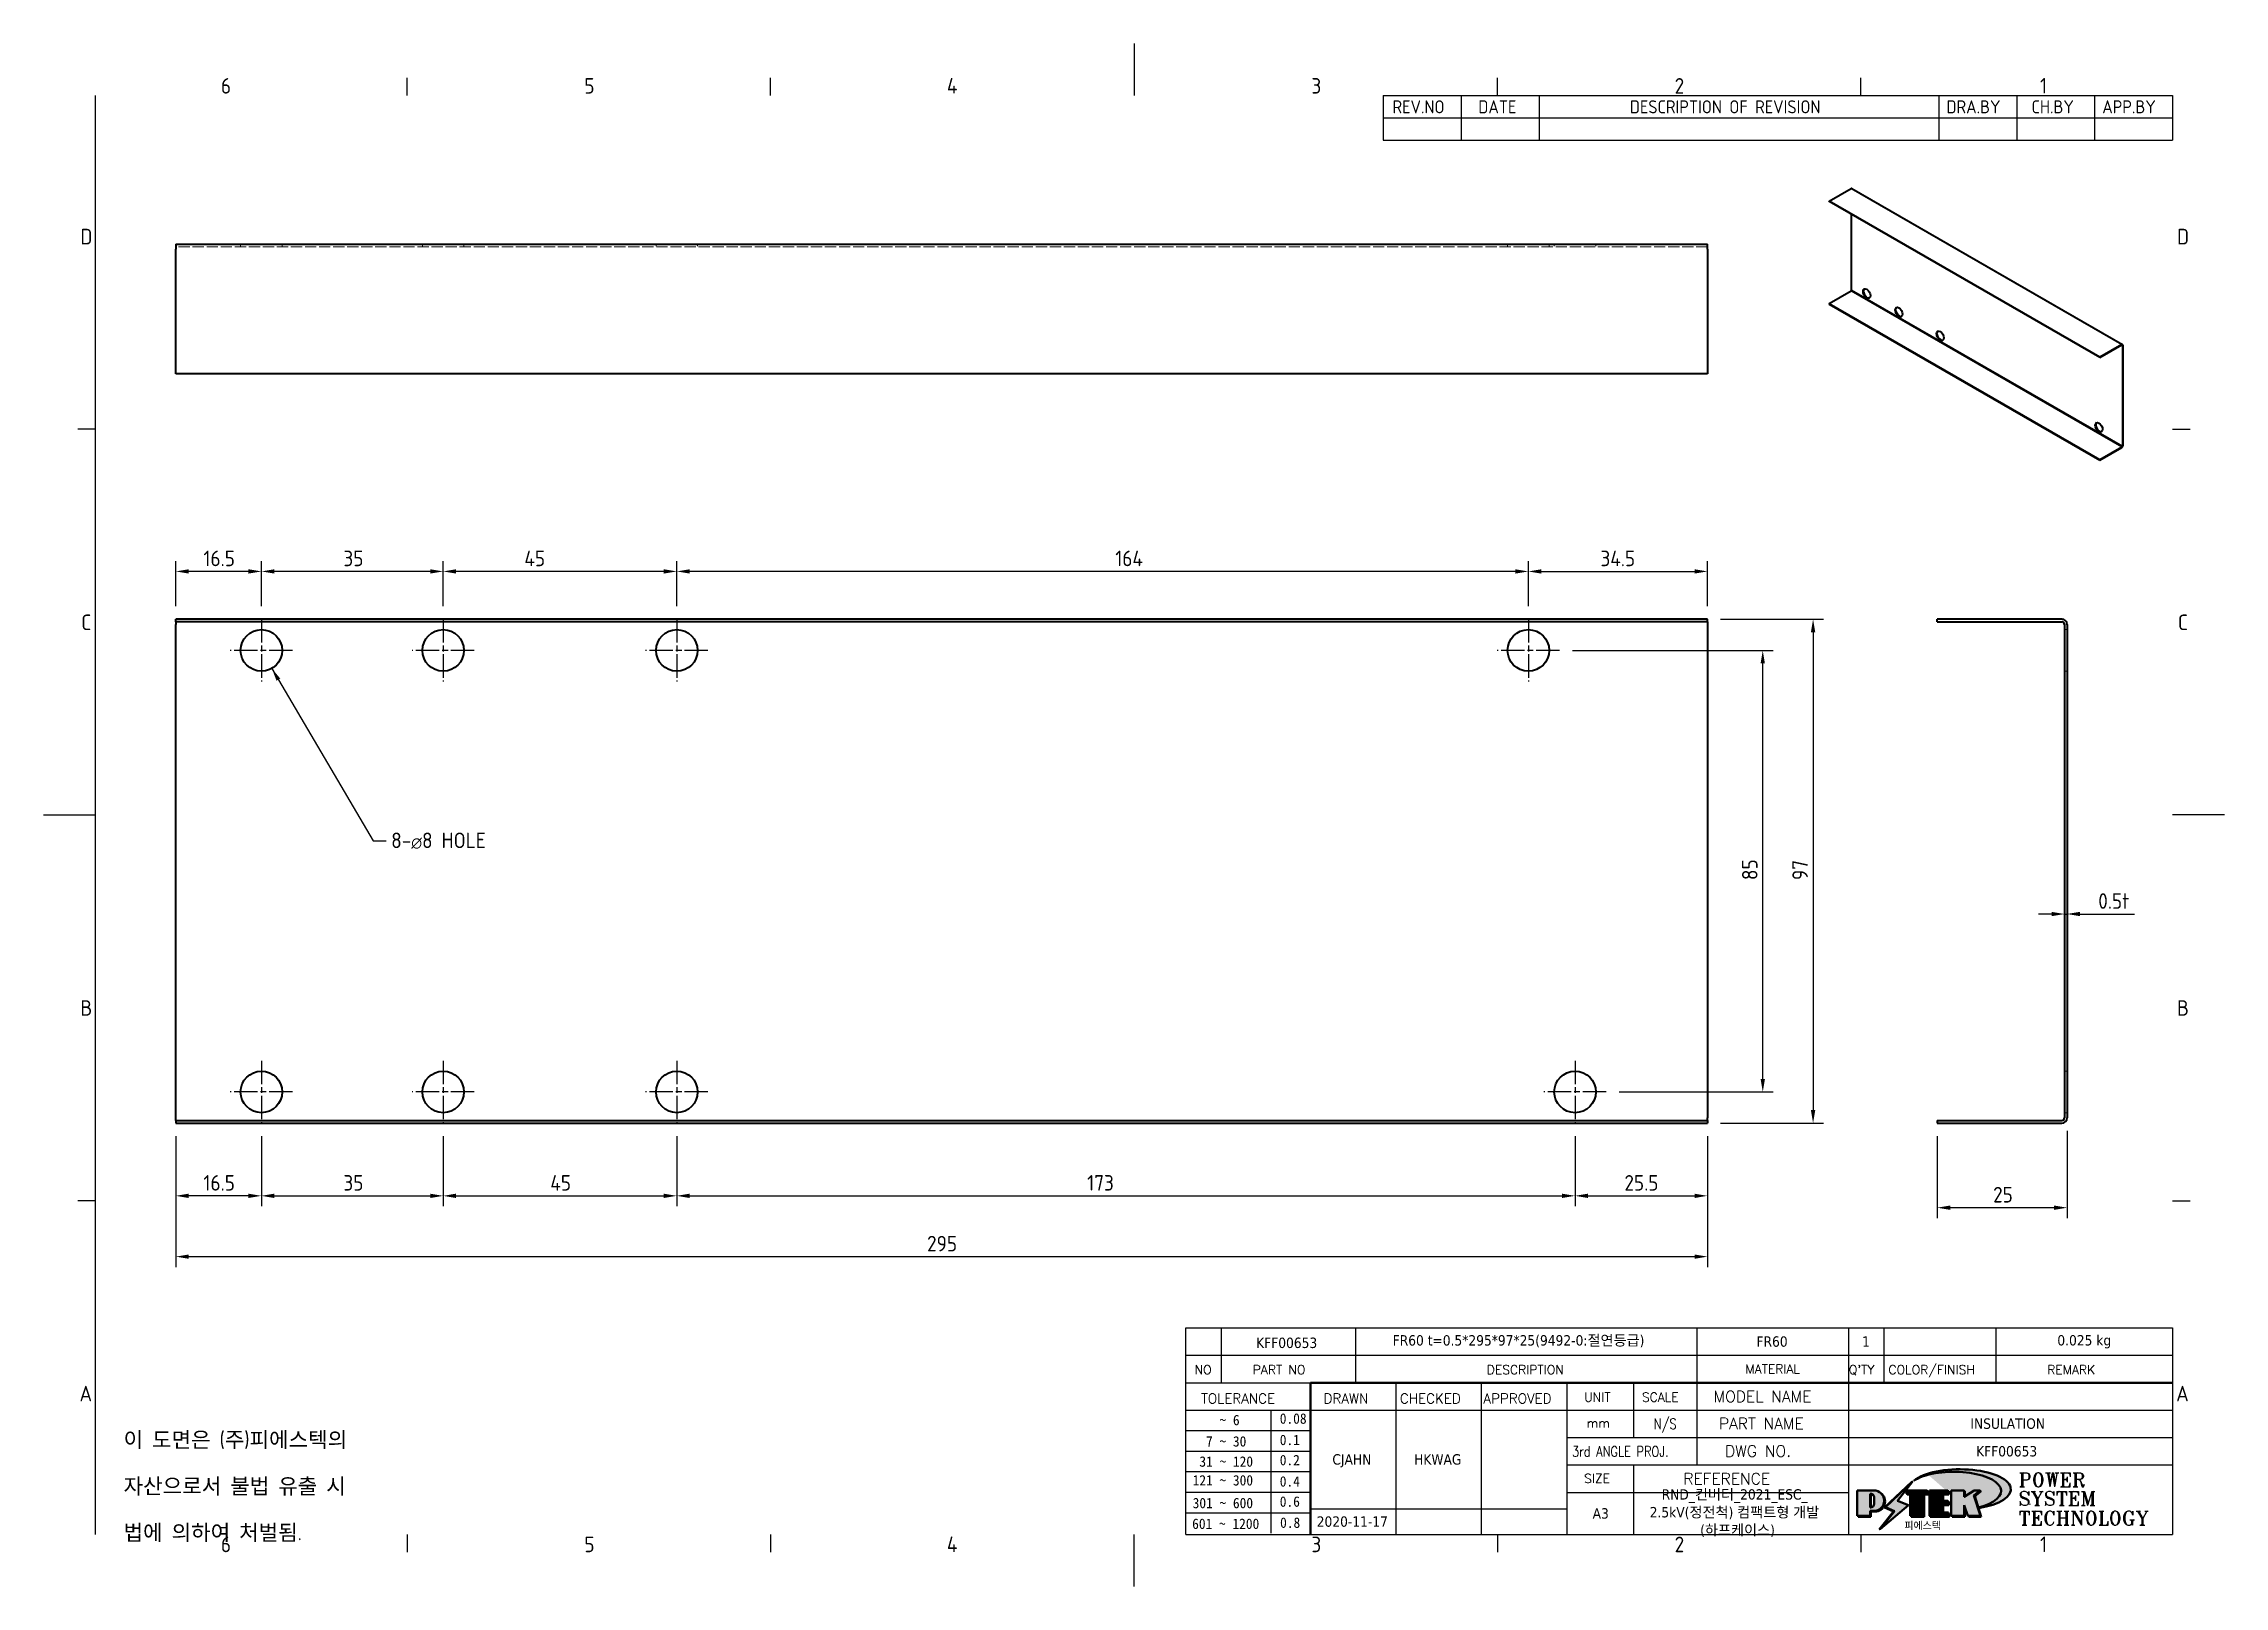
# Model space of a CAD drawing. Header units: millimetres. Extents: x 0 to 420, y 0 to 297.
import ezdxf
from ezdxf.enums import TextEntityAlignment as Align

# ---------------------------------------------------------------- set-up
doc = ezdxf.new("R2010")
doc.units = ezdxf.units.MM
doc.linetypes.add('CHAIN', pattern=[0.35429999999999995, 0.2362, -0.0295, 0.0591, -0.0295])
doc.linetypes.add('DASHED', pattern=[0.2067, 0.1654, -0.0413])
doc.layers.get('0').update_dxf_attribs({"color": 3, "lineweight": 25})
for name, color, linetype, lineweight in [('가려진 것(ISO)', 2, 'DASHED', 18), ('가시적인 것(ISO)', 3, 'Continuous', 40), ('가시적인 좁은 것(ISO)', 3, 'Continuous', 35), ('경계(ISO)', 7, 'Continuous', 25), ('기호(ISO)', 5, 'Continuous', 25), ('제목(ISO)', 5, 'Continuous', 50), ('중심 표식(ISO)', 1, 'Continuous', 25), ('치수(ISO)', 2, 'Continuous', 25), ('해치(ISO)', 7, 'Continuous', 18)]:
    doc.layers.add(name, color=color, linetype=linetype, lineweight=lineweight)
doc.styles.add('HAN_291', font='')
doc.styles.add('HAN_370', font='', dxfattribs={"width": 2})
doc.styles.add('ISO ProportionalPSTEK', font='isocp.shx')
doc.styles.add('RC_284', font='ROMANC.shx')
doc.styles.add('RC_287', font='ROMANC.shx')
doc.styles.add('RC_292', font='ROMANC.shx')
doc.styles.add('ROMANT_294', font='romant.shx')
doc.styles.add('문자 텍스트_PSTEK_POSCO', font='isocp.shx')
doc.styles.add('치수 텍스트_PSTEK_POSCO', font='isocp.shx')
doc.styles.add('텍스트 스타일198', font='tahoma.ttf')
doc.styles.add('텍스트 스타일333', font='ROMANC.shx', dxfattribs={"width": 0.800000011920929})
doc.styles.get('HAN_291').set_extended_font_data('GulimChe')
doc.styles.get('HAN_370').set_extended_font_data('GulimChe')
doc.dimstyles.new('치수_PSTEK_POSCO', dxfattribs={"dimtxt": 3, "dimasz": 2.5, "dimexe": 2, "dimexo": 2.5, "dimgap": 1, "dimtad": 1, "dimrnd": 1e-08, "dimdsep": 46, "dimtxsty": '치수 텍스트_PSTEK_POSCO', "dimcen": 0.09, "dimdle": 10, "dimclrd": 7, "dimclre": 7, "dimclrt": 2, "dimadec": 1, "dimazin": 2, "dimtfac": 1, "dimtmove": 0, "dimatfit": 3, "dimfxl": 0, "dimtolj": 1, "dimlwd": -1, "dimlwe": -1, "dimarcsym": 0})
doc.dimstyles.new('치수_PSTEK_POSCO$7', dxfattribs={"dimtxt": 3, "dimasz": 2.5, "dimexe": 2, "dimexo": 2.5, "dimgap": 1, "dimtad": 1, "dimrnd": 1e-08, "dimdsep": 46, "dimtxsty": '치수 텍스트_PSTEK_POSCO', "dimcen": 0.09, "dimdle": 10, "dimclrd": 7, "dimclre": 7, "dimclrt": 2, "dimadec": 1, "dimazin": 2, "dimtfac": 1, "dimtmove": 0, "dimatfit": 3, "dimfxl": 0, "dimtolj": 1, "dimlwd": -1, "dimlwe": -1, "dimarcsym": 0})

msp = doc.modelspace()

# ---------------------------------------------------------------- texts
at = {"layer": '기호(ISO)', "color": 2, "insert": (66.94259881827071, 143.5546328298402), "char_height": 3.00000011920929, "width": 20.79042505174876, "attachment_point": 4, "line_spacing_factor": 0.5250000357627869, "style": '치수 텍스트_PSTEK_POSCO'}
msp.add_mtext('{8-\\fAIGDT|b0|i0;\\H2.0000;n\\fisocp|b0|i0;\\H3.0000;8 HOLE}', dxfattribs=at)
at = {"layer": '기호(ISO)', "color": 7, "insert": (15.39462540488438, 19.1468025558073), "char_height": 3.00000011920929, "width": 51.64005279541016, "attachment_point": 4, "line_spacing_factor": 1.78626024723053, "style": '문자 텍스트_PSTEK_POSCO'}
msp.add_mtext('{이 도면은 (주)피에스텍의\\P자산으로서 불법 유출 시 \\P법에 의하여 처벌됨.}', dxfattribs=at)

# ---------------------------------------------------------------- blocks, each defined once
blk = doc.blocks.new('경계 Default Border')
at = {"layer": '경계(ISO)'}
for p, q in [((70, 287.0000076293945), (70, 290.4000091552734)), ((140, 287.0000076293945), (140, 290.4000091552734)), ((280, 287.0000076293945), (280, 290.4000091552734)), ((350, 287.0000076293945), (350, 290.4000091552734)), ((10, 222.7499961853027), (6.599999666213989, 222.7499961853027)), ((410, 222.7499961853027), (413.4000015258789, 222.7499961853027)), ((10, 74.25000190734863), (6.599999666213989, 74.25000190734863)), ((410, 74.25000190734863), (413.4000015258789, 74.25000190734863)), ((70, 10), (70, 6.599999666213989)), ((140, 10), (140, 6.599999666213989)), ((280, 10), (280, 6.599999666213989)), ((350, 10), (350, 6.599999666213989))]:
    blk.add_line(p, q, dxfattribs=at)
at = {"layer": '경계(ISO)', "flags": 128}
for points in [[(210, 297.0000076293945), (210, 287.0000076293945)], [(10, 10), (10, 287.0000076293945)], [(0, 148.5000038146973), (10, 148.5000038146973)], [(420, 148.5000038146973), (410, 148.5000038146973)], [(210, 0), (210, 10)]]:
    blk.add_lwpolyline(points, dxfattribs=at)
at = {"layer": '경계(ISO)', "color": 2, "char_height": 3.00000011920929, "attachment_point": 7, "style": '문자 텍스트_PSTEK_POSCO'}
for s, insert in [('6', (34.14453946055966, 287.3713945155963)), ('5', (104.1445394605597, 287.3713945155963)), ('4', (173.9734701308116, 287.4)), ('3', (244.1685395229535, 287.3713945155963)), ('2', (314.127739416884, 287.3713945155963)), ('1', (384.4860661041481, 287.4)), ('D', (7.078270083685684, 258.3463944559917)), ('D', (410.878270202895, 258.3463944559917)), ('C', (7.244539400955009, 184.0963944559917)), ('C', (411.0445395201643, 184.0963944559917)), ('B', (7.078270083685684, 109.8463944559917)), ('B', (410.878270202895, 109.8463944559917)), ('A', (6.914400698149937, 35.61784856929444)), ('A', (410.7144008173592, 35.61784856929444)), ('6', (34.14453946055966, 6.57139439638704)), ('5', (104.1445394605597, 6.57139439638704)), ('4', (173.9734701308116, 6.59999988079071)), ('3', (244.1685395229535, 6.57139439638704)), ('2', (314.127739416884, 6.57139439638704)), ('1', (384.4860661041481, 6.59999988079071))]:
    blk.add_mtext(s, dxfattribs=dict(at, insert=insert))
blk = doc.blocks.new('제목 블록 PSTEK')
for color, points in [(252, [(317.2195697678507, 17.0593801673321), (322.0326348870767, 21.62682475217465), (322.2781991042243, 21.94392121864296), (317.0471853425802, 16.97985676345368), (318.7512090904202, 16.1899260703855), (316.0018030350395, 12.71868385740789), (316.3356552234328, 13.00206718743325), (318.9235935156908, 16.2694494742633)]), (5, [(321.6183518841322, 17.4193704504104), (319.5281351041078, 18.24969419629727), (322.4505835294948, 22.02344462252142), (317.2195697678507, 17.0593801673321), (318.9235935156908, 16.2694494742633), (316.1741874603099, 12.79820726128571)]), (1, [(324.4839107253602, 19.60711530335299), (325.2419748254881, 19.60711530335299), (325.2419748254881, 20.25857663940324), (321.2266040451076, 20.25857663940324), (321.2266040451076, 19.60711530335299), (321.9846681452406, 19.60711530335299), (321.9846681452406, 15.3430047401139), (324.4839107253602, 15.3430047401139)]), (252, [(321.9846681452406, 19.60711530335299), (321.4042753185749, 19.60711530335299), (321.4042753185749, 19.45905590879572), (321.9846681452406, 19.45905590879572)]), (252, [(324.6615819988275, 19.45905590879572), (325.4196460989604, 19.45905590879572), (325.4196460989604, 20.11051724484596), (325.2419748254881, 20.11051724484596), (325.2419748254881, 19.60711530335299), (324.4839107253602, 19.60711530335299), (324.4839107253602, 15.3430047401139), (322.1623394187076, 15.3430047401139), (322.1623394187076, 15.19494534555726), (324.6615819988275, 15.19494534555726)]), (1, [(329.2277337269622, 20.25857663940324), (325.65654113025, 20.25857663940324), (325.65654113025, 15.3430047401139), (329.3580259941756, 15.3430047401139), (329.3580259941756, 15.9944660761648), (328.1137701654877, 15.9944660761648), (328.1137701654877, 17.56360607323003), (329.2277337269622, 17.56360607323003), (329.2277337269622, 18.25543873810179), (328.1137701654877, 18.25543873810179), (328.1137701654877, 19.60711530335299), (329.2277337269622, 19.60711530335299)]), (252, [(328.2914414389548, 19.45905590879572), (329.4054050004294, 19.45905590879572), (329.4054050004294, 20.11051724484596), (329.2277337269622, 20.11051724484596), (329.2277337269622, 19.60711530335299), (328.1137701654877, 19.60711530335299), (328.1137701654877, 18.25543873810179), (328.2914414389548, 18.25543873810179)]), (252, [(328.2914414389548, 17.41554667867274), (329.4054050004294, 17.41554667867274), (329.4054050004294, 18.10737934354514), (329.2277337269622, 18.10737934354514), (329.2277337269622, 17.56360607323003), (328.1137701654877, 17.56360607323003), (328.1137701654877, 15.9944660761648), (328.2914414389548, 15.9944660761648)]), (1, [(332.3312149849806, 20.25857663940324), (329.8592894925411, 20.25857663940324), (329.8592894925411, 15.3430047401139), (332.3312149849806, 15.3430047401139), (332.3312149849806, 17.4318630164523), (333.0701931098801, 15.3430047401139), (335.4855464857051, 15.3430047401139), (334.2514536401189, 19.30614745124769), (335.4379594596742, 20.25857663940324), (334.3071782107978, 20.25857663940324), (332.3312149849806, 18.99741471888304)]), (252, [(332.5088862584528, 16.92964231796647), (332.3312149849806, 17.43186301645164), (332.3312149849806, 15.3430047401139), (330.0369607660135, 15.3430047401139), (330.0369607660135, 15.19494534555726), (332.5088862584528, 15.19494534555726)]), (252, [(332.5088862584528, 20.1105172448466), (332.3312149849806, 20.1105172448466), (332.3312149849806, 18.99741471888368), (332.5088862584528, 19.11081371413894)]), (252, [(335.6156307331414, 20.11051724484596), (335.2535118015555, 20.11051724484596), (334.2514536401189, 19.30614745124769), (335.4855464857051, 15.3430047401139), (333.1954852176545, 15.3430047401139), (333.2478643833523, 15.19494534555726), (335.6632177591723, 15.19494534555726), (334.4291249135862, 19.15808805669106)]), (252, [(329.5356972676428, 15.8464066816075), (329.3580259941756, 15.8464066816075), (329.3580259941756, 15.3430047401139), (325.8342124037171, 15.3430047401139), (325.8342124037171, 15.19494534555726), (329.5356972676428, 15.19494534555726)])]:
    blk.add_hatch(color=color).paths.add_polyline_path(points)
h = blk.add_hatch(color=1)
edge = h.paths.add_edge_path(flags=0)
edge.add_line((314.2242174273352, 19.60711530335299), (314.2242174273352, 17.00126995915134))
edge.add_line((314.2242174273352, 17.00126995915134), (314.3485873187598, 17.00126995915134))
edge.add_arc((314.3485873187598, 17.6527312952023), 0.6514613360509371, 270, 360)
edge.add_line((315.0000486548106, 17.6527312952023), (315.0000486548106, 18.95565396730211))
edge.add_arc((314.3485873187598, 18.95565396730212), 0.6514613360508712, 0, 90)
edge.add_line((314.3485873187598, 19.60711530335299), (314.2242174273352, 19.60711530335299))
edge = h.paths.add_edge_path()
edge.add_arc((314.9847713324306, 18.28938669179658), 1.969189947606664, 269.9999999999959, 450)
edge.add_line((314.9847713324306, 20.25857663940318), (311.7664314776902, 20.25857663940324))
edge.add_line((311.7664314776902, 20.25857663940324), (311.7664314776902, 15.3430047401139))
edge.add_line((311.7664314776902, 15.3430047401139), (314.2242174273352, 15.3430047401139))
edge.add_line((314.2242174273352, 15.3430047401139), (314.2242174273352, 16.32019674418991))
edge.add_line((314.2242174273352, 16.32019674418991), (314.9847713324307, 16.32019674418991))
h = blk.add_hatch(color=252)
edge = h.paths.add_edge_path()
edge.add_arc((314.9847713324309, 18.28938669179657), 1.969189947606666, 270, 406.8278729790604)
edge.add_arc((315.1624426058984, 18.1413272972396), 1.969189947606962, -90, 53.560984836317004, ccw=False)
edge.add_line((315.1624426058984, 16.17213734963263), (314.4018887008024, 16.17213734963263))
edge.add_line((314.4018887008024, 16.17213734963263), (314.4018887008024, 15.19494534555726))
edge.add_line((314.4018887008024, 15.19494534555726), (311.9441027511573, 15.19494534555726))
edge.add_line((311.9441027511573, 15.19494534555726), (311.9441027511573, 15.3430047401139))
edge.add_line((311.9441027511573, 15.3430047401139), (314.2242174273352, 15.3430047401139))
edge.add_line((314.2242174273352, 15.3430047401139), (314.2242174273352, 16.32019674418991))
edge.add_line((314.2242174273352, 16.32019674418991), (314.9847713324309, 16.32019674418991))
h = blk.add_hatch(color=252)
edge = h.paths.add_edge_path()
edge.add_line((314.4018887008024, 19.45905590879572), (314.5262585922315, 19.45905590879572))
edge.add_arc((314.5262585922314, 18.80759457274939), 0.6514613360463194, 60.4189348879147, 90.00000000000318, ccw=False)
edge.add_arc((314.3485873187602, 18.95565396730057), 0.6514613360524251, 39.96992292766206, 90.00000000009999)
edge.add_line((314.3485873187591, 19.60711530335307), (314.2242174273352, 19.60711530335298))
edge.add_line((314.2242174273352, 19.60711530335299), (314.2242174273352, 17.00126995915134))
edge.add_line((314.2242174273352, 17.00126995915134), (314.3485873187591, 17.00126995915134))
edge.add_arc((314.3485873187568, 17.652731295233), 0.6514613360816299, 270.0000000002, 274.6930825552478)
edge.add_line((314.4018887008024, 17.0034541317032), (314.4018887008024, 19.45905590879572))
at = {"layer": '해치(ISO)'}
h = blk.add_hatch(color=140, dxfattribs=at)
edge = h.paths.add_edge_path()
edge.add_ellipse((330.3660919371412, 20.15576403068321), major_axis=(9.100907360794343, 0), ratio=0.4069904968023172, start_angle=301.3098473703837, end_angle=507.7436900681698)
edge.add_ellipse((331.5340919371412, 20.4634168429492), major_axis=(-9.82350664112931, 0), ratio=0.3942600559756514, start_angle=111.51207141178469, end_angle=334.47025347086895, ccw=False)
edge.add_line((335.1363447531188, 16.8601935978785), (335.0955236905705, 16.99119398620872))
at = {"color": 180}
for p, q in [((182.475792979055, 11.79100474011392), (182.4757929790549, 51.56524660363496)), ((182.4757929790549, 51.56524660363496), (372.4757929537551, 51.56524660363496)), ((189.2651435055721, 51.56524660363496), (189.2651435055722, 41.00524660363494)), ((215.2152739891528, 41.00524660363494), (215.2152739891528, 51.56524660363496)), ((280.8758854511282, 51.56524660363496), (280.8758854511282, 41.00524660363494)), ((310.0881549537552, 51.56524660363496), (310.0881549537553, 41.00524660363494)), ((316.9044520275131, 51.56524660363496), (316.9044520275127, 41.00524660363494)), ((338.4566026226726, 51.56524660363496), (338.4566026226727, 41.00524660363494)), ((372.4757929537551, 51.56524660363496), (372.4757929537551, 11.79100474011389)), ((182.475792979055, 46.2852466036349), (372.4757929537551, 46.28524660363492)), ((182.475792979055, 41.00524660363493), (206.451475290024, 41.00524660363493)), ((222.9401812389276, 11.79100474011392), (222.9401812389276, 41.00524660363494)), ((239.4288871878316, 11.79100474011392), (239.4288871878316, 41.00524660363494)), ((255.9175931367356, 11.79100474011392), (255.9175931367356, 41.00524660363494)), ((268.6918866058747, 41.00524660363494), (268.6918866058747, 30.44524660363498)), ((280.8758854511282, 41.00524660363494), (280.8758854511282, 25.16524660363502)), ((310.088154953755, 41.00524660363494), (310.088154953755, 11.79100474011392)), ((182.475792979055, 35.72524660363497), (206.451475290024, 35.72524660363497)), ((198.8621818849491, 12.02524660363491), (198.8621818849491, 35.72524660363497)), ((206.451475290024, 35.72524660363497), (372.4757929537551, 35.72524660363497)), ((182.475792979055, 31.77524660363492), (206.451475290024, 31.77524660363492)), ((255.917593136736, 30.44524660363498), (372.4757929537552, 30.44524660363501)), ((182.475792979055, 27.82524660363487), (206.451475290024, 27.82524660363487)), ((182.475792979055, 23.87524660363505), (206.451475290024, 23.87524660363505)), ((255.9175931367359, 25.16524660363502), (372.4757929537552, 25.165246603635)), ((268.6918866058744, 25.16524660363502), (268.6918866058744, 11.79100474011392)), ((182.475792979055, 19.92524660363478), (206.451475290024, 19.92524660363478)), ((255.9175931367359, 19.88524660363481), (310.0881549537553, 19.88524660363481)), ((182.475792979055, 15.97524660363496), (206.451475290024, 15.97524660363496)), ((206.451475290024, 16.74100474011396), (255.9175931367359, 16.74100474011396)), ((182.475792979055, 11.79100474011392), (372.4757929537551, 11.79100474011389))]:
    blk.add_line(p, q, dxfattribs=at)
at = {"color": 7, "lineweight": 50}
for p, q in [((206.4514752900237, 11.79100474011392), (206.4514752900237, 41.00524660363494)), ((206.451475290024, 41.00524660363494), (372.4757929537551, 41.00524660363496))]:
    blk.add_line(p, q, dxfattribs=at)
at = {"color": 7}
for p, q in [((322.2781991042243, 21.94392121864296), (317.0471853425802, 16.97985676345368)), ((322.4505835294948, 22.02344462252142), (317.2195697678507, 17.0593801673321)), ((317.2195697678507, 17.0593801673321), (322.0326348870767, 21.62682475217465)), ((319.5281351041078, 18.24969419629727), (322.4505835294948, 22.02344462252142)), ((322.0326348870767, 21.62682475217465), (322.2781991042243, 21.94392121864296)), ((311.7664314776902, 20.25900474011391), (311.7664314776902, 15.34300474011391)), ((314.9847713324309, 20.25857663940324), (311.7664314776902, 20.25857663940324)), ((314.9847713324309, 20.25857663940324), (311.7664314776902, 20.25857663940324)), ((311.7664314776902, 20.25857663940324), (311.7664314776902, 15.3430047401139)), ((314.2242174273352, 17.00126995915134), (314.2242174273352, 19.60711530335299)), ((314.2242174273352, 19.60711530335299), (314.3485873187591, 19.60711530335299)), ((314.3485873187591, 19.60711530335299), (314.2242174273352, 19.60711530335299)), ((314.2242174273352, 19.60711530335299), (314.2242174273352, 17.00126995915134)), ((314.2242174273352, 17.00126995915134), (314.2242174273352, 19.60711530335299)), ((314.2242174273352, 19.60711530335299), (314.3485873187591, 19.60711530335299)), ((314.3485873187591, 17.00126995915134), (314.2242174273352, 17.00126995915134)), ((314.2242174273352, 17.00126995915134), (314.3485873187591, 17.00126995915134)), ((314.3485873187591, 17.00126995915134), (314.2242174273352, 17.00126995915134)), ((314.4018887008024, 19.45905590879572), (314.5262585922314, 19.45905590879572)), ((314.4018887008024, 17.0034541317032), (314.4018887008024, 19.45905590879572)), ((315.0000486548106, 18.95565396730275), (315.0000486548106, 17.65273129520161)), ((315.0000486548106, 18.95565396730275), (315.0000486548106, 17.65273129520161)), ((316.1741874603099, 12.79820726128571), (321.6183518841322, 17.4193704504104)), ((317.0471853425802, 16.97985676345368), (318.7512090904202, 16.1899260703855)), ((318.9235935156908, 16.2694494742633), (317.2195697678507, 17.0593801673321)), ((317.2195697678507, 17.0593801673321), (318.9235935156908, 16.2694494742633)), ((321.6183518841322, 17.4193704504104), (319.5281351041078, 18.24969419629727)), ((325.2419748254881, 20.25857663940324), (321.2266040451076, 20.25857663940324)), ((321.2266040451076, 20.25857663940324), (321.2266040451076, 19.60711530335299)), ((325.2419748254881, 20.25857663940324), (321.2266040451076, 20.25857663940324)), ((321.2266040451076, 20.25857663940324), (321.2266040451076, 19.60711530335299)), ((321.2266040451076, 19.60711530335299), (321.9846681452406, 19.60711530335299)), ((321.2266040451076, 19.60711530335299), (321.9846681452406, 19.60711530335299)), ((321.4042753185749, 19.60711530335299), (321.4042753185749, 19.45905590879572)), ((321.9846681452406, 19.60711530335299), (321.4042753185749, 19.60711530335299)), ((321.4042753185749, 19.45905590879572), (321.9846681452406, 19.45905590879572)), ((321.9846681452406, 19.60711530335299), (321.9846681452406, 15.3430047401139)), ((321.9846681452406, 19.45905590879572), (321.9846681452406, 19.60711530335299)), ((321.9846681452406, 19.60711530335299), (321.9846681452406, 15.3430047401139)), ((324.4839107253602, 19.60711530335299), (325.2419748254881, 19.60711530335299)), ((324.4839107253602, 15.3430047401139), (324.4839107253602, 19.60711530335299)), ((325.2419748254881, 19.60711530335299), (324.4839107253602, 19.60711530335299)), ((324.4839107253602, 19.60711530335299), (324.4839107253602, 15.3430047401139)), ((324.4839107253602, 19.60711530335299), (325.2419748254881, 19.60711530335299)), ((324.4839107253602, 15.3430047401139), (324.4839107253602, 19.60711530335299)), ((324.6615819988275, 19.45905590879572), (325.4196460989604, 19.45905590879572)), ((324.6615819988275, 15.19494534555726), (324.6615819988275, 19.45905590879572)), ((325.2419748254881, 19.60711530335299), (325.2419748254881, 20.25857663940324)), ((325.2419748254881, 19.60711530335299), (325.2419748254881, 20.25857663940324)), ((325.4196460989604, 20.11051724484596), (325.2419748254881, 20.11051724484596)), ((325.2419748254881, 20.11051724484596), (325.2419748254881, 19.60711530335299)), ((325.4196460989604, 19.45905590879572), (325.4196460989604, 20.11051724484596)), ((329.2277337269622, 20.25857663940324), (325.65654113025, 20.25857663940324)), ((325.65654113025, 20.25857663940324), (325.65654113025, 15.3430047401139)), ((325.65654113025, 20.25857663940324), (325.65654113025, 15.3430047401139)), ((329.2277337269622, 20.25857663940324), (325.65654113025, 20.25857663940324)), ((328.1137701654877, 18.25543873810179), (328.1137701654877, 19.60711530335299)), ((328.1137701654877, 19.60711530335299), (329.2277337269622, 19.60711530335299)), ((329.2277337269622, 19.60711530335299), (328.1137701654877, 19.60711530335299)), ((328.1137701654877, 19.60711530335299), (328.1137701654877, 18.25543873810179)), ((328.1137701654877, 18.25543873810179), (328.1137701654877, 19.60711530335299)), ((328.1137701654877, 19.60711530335299), (329.2277337269622, 19.60711530335299)), ((329.2277337269622, 18.25543873810179), (328.1137701654877, 18.25543873810179)), ((328.1137701654877, 18.25543873810179), (328.2914414389548, 18.25543873810179)), ((329.2277337269622, 18.25543873810179), (328.1137701654877, 18.25543873810179)), ((328.1137701654877, 17.56360607323003), (329.2277337269622, 17.56360607323003)), ((328.1137701654877, 15.9944660761648), (328.1137701654877, 17.56360607323003)), ((329.2277337269622, 17.56360607323003), (328.1137701654877, 17.56360607323003)), ((328.1137701654877, 17.56360607323003), (328.1137701654877, 15.9944660761648)), ((328.1137701654877, 17.56360607323003), (329.2277337269622, 17.56360607323003)), ((328.1137701654877, 15.9944660761648), (328.1137701654877, 17.56360607323003)), ((328.2914414389548, 18.25543873810179), (328.2914414389548, 19.45905590879572)), ((328.2914414389548, 19.45905590879572), (329.4054050004294, 19.45905590879572)), ((328.2914414389548, 15.9944660761648), (328.2914414389548, 17.41554667867274)), ((328.2914414389548, 17.41554667867274), (329.4054050004294, 17.41554667867274)), ((329.2277337269622, 19.60711530335299), (329.2277337269622, 20.25857663940324)), ((329.2277337269622, 19.60711530335299), (329.2277337269622, 20.25857663940324)), ((329.4054050004294, 20.11051724484596), (329.2277337269622, 20.11051724484596)), ((329.2277337269622, 20.11051724484596), (329.2277337269622, 19.60711530335299)), ((329.2277337269622, 17.56360607323003), (329.2277337269622, 18.25543873810179)), ((329.2277337269622, 17.56360607323003), (329.2277337269622, 18.25543873810179)), ((329.4054050004294, 18.10737934354514), (329.2277337269622, 18.10737934354514)), ((329.2277337269622, 18.10737934354514), (329.2277337269622, 17.56360607323003)), ((329.4054050004294, 19.45905590879572), (329.4054050004294, 20.11051724484596)), ((329.4054050004294, 17.41554667867274), (329.4054050004294, 18.10737934354514)), ((332.3312149849806, 20.25857663940324), (329.8592894925411, 20.25857663940324)), ((329.8592894925411, 20.25857663940324), (329.8592894925411, 15.3430047401139)), ((329.8592894925411, 20.25857663940324), (329.8592894925411, 15.3430047401139)), ((332.3312149849806, 20.25857663940324), (329.8592894925411, 20.25857663940324)), ((334.3071782107978, 20.25857663940324), (332.3312149849806, 18.99741471888304)), ((332.3312149849806, 18.99741471888304), (332.3312149849806, 20.25857663940324)), ((334.3071782107978, 20.25857663940324), (332.3312149849806, 18.99741471888304)), ((332.3312149849806, 18.99741471888304), (332.3312149849806, 20.25857663940324)), ((332.5088862584528, 20.1105172448466), (332.3312149849806, 20.1105172448466)), ((332.3312149849806, 20.1105172448466), (332.3312149849806, 18.99741471888368)), ((332.3312149849806, 18.99741471888368), (332.5088862584528, 19.11081371413894)), ((332.3312149849806, 17.4318630164523), (333.0701931098801, 15.3430047401139)), ((332.3312149849806, 15.3430047401139), (332.3312149849806, 17.4318630164523)), ((332.5088862584528, 16.92964231796647), (332.3312149849806, 17.43186301645164)), ((332.3312149849806, 17.43186301645164), (332.3312149849806, 15.3430047401139)), ((332.3312149849806, 17.4318630164523), (333.0701931098801, 15.3430047401139)), ((332.3312149849806, 15.3430047401139), (332.3312149849806, 17.4318630164523)), ((332.5088862584528, 19.11081371413894), (332.5088862584528, 20.1105172448466)), ((332.5088862584528, 15.19494534555726), (332.5088862584528, 16.92964231796647)), ((334.2514536401189, 19.30614745124769), (335.4379594596742, 20.25857663940324)), ((334.2514536401189, 19.30614745124769), (335.4379594596742, 20.25857663940324)), ((335.2535118015555, 20.11051724484596), (334.2514536401189, 19.30614745124769)), ((335.4855464857051, 15.3430047401139), (334.2514536401189, 19.30614745124769)), ((334.2514536401189, 19.30614745124769), (335.4855464857051, 15.3430047401139)), ((335.4855464857051, 15.3430047401139), (334.2514536401189, 19.30614745124769)), ((335.4379594596742, 20.25857663940324), (334.3071782107978, 20.25857663940324)), ((335.4379594596742, 20.25857663940324), (334.3071782107978, 20.25857663940324)), ((334.4291249135862, 19.15808805669104), (335.6156307331414, 20.11051724484596)), ((335.6632177591723, 15.19494534555726), (334.4291249135862, 19.15808805669104)), ((335.6156307331414, 20.11051724484596), (335.2535118015555, 20.11051724484596)), ((345.0447381189468, 17.50375595811051), (344.9867755289346, 17.689895936919)), ((311.7664314776902, 15.3430047401139), (314.2242174273352, 15.3430047401139)), ((311.7664314776902, 15.3430047401139), (314.2242174273352, 15.3430047401139)), ((314.2242174273352, 15.3430047401139), (311.9441027511573, 15.3430047401139)), ((311.9441027511573, 15.3430047401139), (311.9441027511573, 15.19494534555726)), ((311.9441027511573, 15.19494534555726), (314.4018887008024, 15.19494534555726)), ((314.2242174273352, 16.32019674418991), (314.9847713324309, 16.32019674418991)), ((314.2242174273352, 15.3430047401139), (314.2242174273352, 16.32019674418991)), ((314.9847713324309, 16.32019674418991), (314.2242174273352, 16.32019674418991)), ((314.2242174273352, 16.32019674418991), (314.2242174273352, 15.3430047401139)), ((314.2242174273352, 16.32019674418991), (314.9847713324309, 16.32019674418991)), ((314.2242174273352, 15.3430047401139), (314.2242174273352, 16.32019674418991)), ((314.4018887008024, 16.17213734963263), (315.162442605898, 16.17213734963263)), ((314.4018887008024, 15.19494534555726), (314.4018887008024, 16.17213734963263)), ((318.7512090904202, 16.1899260703855), (316.0018030350395, 12.71868385740789)), ((316.0018030350395, 12.71868385740789), (316.3356552234328, 13.00206718743325)), ((318.9235935156908, 16.2694494742633), (316.1741874603099, 12.79820726128571)), ((316.3356552234328, 13.00206718743325), (318.9235935156908, 16.2694494742633)), ((321.9846681452406, 15.3430047401139), (324.4839107253602, 15.3430047401139)), ((321.9846681452406, 15.3430047401139), (324.4839107253602, 15.3430047401139)), ((324.4839107253602, 15.3430047401139), (322.1623394187076, 15.3430047401139)), ((322.1623394187076, 15.3430047401139), (322.1623394187076, 15.19494534555726)), ((322.1623394187076, 15.19494534555726), (324.6615819988275, 15.19494534555726)), ((325.65654113025, 15.3430047401139), (329.3580259941756, 15.3430047401139)), ((325.65654113025, 15.3430047401139), (329.3580259941756, 15.3430047401139)), ((329.3580259941756, 15.3430047401139), (325.8342124037171, 15.3430047401139)), ((325.8342124037171, 15.3430047401139), (325.8342124037171, 15.19494534555726)), ((325.8342124037171, 15.19494534555726), (329.5356972676428, 15.19494534555726)), ((329.3580259941756, 15.9944660761648), (328.1137701654877, 15.9944660761648)), ((328.1137701654877, 15.9944660761648), (328.2914414389548, 15.9944660761648)), ((329.3580259941756, 15.9944660761648), (328.1137701654877, 15.9944660761648)), ((329.3580259941756, 15.3430047401139), (329.3580259941756, 15.9944660761648)), ((329.3580259941756, 15.3430047401139), (329.3580259941756, 15.9944660761648)), ((329.5356972676428, 15.8464066816075), (329.3580259941756, 15.8464066816075)), ((329.3580259941756, 15.8464066816075), (329.3580259941756, 15.3430047401139)), ((329.5356972676428, 15.19494534555726), (329.5356972676428, 15.8464066816075)), ((329.8592894925411, 15.3430047401139), (332.3312149849806, 15.3430047401139)), ((329.8592894925411, 15.3430047401139), (332.3312149849806, 15.3430047401139)), ((332.3312149849806, 15.3430047401139), (330.0369607660135, 15.3430047401139)), ((330.0369607660135, 15.3430047401139), (330.0369607660135, 15.19494534555726)), ((330.0369607660135, 15.19494534555726), (332.5088862584528, 15.19494534555726)), ((333.0701931098801, 15.3430047401139), (335.4855464857051, 15.3430047401139)), ((333.0701931098801, 15.3430047401139), (335.4855464857051, 15.3430047401139)), ((335.4855464857051, 15.3430047401139), (333.1954852176545, 15.3430047401139)), ((333.1954852176545, 15.3430047401139), (333.2478643833523, 15.19494534555726)), ((333.2478643833523, 15.19494534555726), (335.6632177591723, 15.19494534555726))]:
    blk.add_line(p, q, dxfattribs=at)
at = {"color": 5}
for p, q in [((322.4505835294948, 22.02344462252142), (317.2195697678507, 17.0593801673321)), ((319.5281351041078, 18.24969419629727), (322.4505835294948, 22.02344462252142)), ((316.1741874603099, 12.79820726128571), (321.6183518841322, 17.4193704504104)), ((317.2195697678507, 17.0593801673321), (318.9235935156908, 16.2694494742633)), ((321.6183518841322, 17.4193704504104), (319.5281351041078, 18.24969419629727)), ((318.9235935156908, 16.2694494742633), (316.1741874603099, 12.79820726128571))]:
    blk.add_line(p, q, dxfattribs=at)
at = {"color": 1}
for p, q in [((314.9847713324309, 20.25857663940324), (311.7664314776902, 20.25857663940324)), ((311.7664314776902, 20.25857663940324), (311.7664314776902, 15.3430047401139)), ((314.2242174273352, 17.00126995915134), (314.2242174273352, 19.60711530335299)), ((314.2242174273352, 19.60711530335299), (314.3485873187591, 19.60711530335299)), ((314.3485873187591, 17.00126995915134), (314.2242174273352, 17.00126995915134)), ((315.0000486548106, 18.95565396730275), (315.0000486548106, 17.65273129520161)), ((325.2419748254881, 20.25857663940324), (321.2266040451076, 20.25857663940324)), ((321.2266040451076, 20.25857663940324), (321.2266040451076, 19.60711530335299)), ((321.2266040451076, 19.60711530335299), (321.9846681452406, 19.60711530335299)), ((321.9846681452406, 19.60711530335299), (321.9846681452406, 15.3430047401139)), ((324.4839107253602, 19.60711530335299), (325.2419748254881, 19.60711530335299)), ((324.4839107253602, 15.3430047401139), (324.4839107253602, 19.60711530335299)), ((325.2419748254881, 19.60711530335299), (325.2419748254881, 20.25857663940324)), ((329.2277337269622, 20.25857663940324), (325.65654113025, 20.25857663940324)), ((325.65654113025, 20.25857663940324), (325.65654113025, 15.3430047401139)), ((328.1137701654877, 18.25543873810179), (328.1137701654877, 19.60711530335299)), ((328.1137701654877, 19.60711530335299), (329.2277337269622, 19.60711530335299)), ((329.2277337269622, 18.25543873810179), (328.1137701654877, 18.25543873810179)), ((328.1137701654877, 17.56360607323003), (329.2277337269622, 17.56360607323003)), ((328.1137701654877, 15.9944660761648), (328.1137701654877, 17.56360607323003)), ((329.2277337269622, 19.60711530335299), (329.2277337269622, 20.25857663940324)), ((329.2277337269622, 17.56360607323003), (329.2277337269622, 18.25543873810179)), ((332.3312149849806, 20.25857663940324), (329.8592894925411, 20.25857663940324)), ((329.8592894925411, 20.25857663940324), (329.8592894925411, 15.3430047401139)), ((334.3071782107978, 20.25857663940324), (332.3312149849806, 18.99741471888304)), ((332.3312149849806, 18.99741471888304), (332.3312149849806, 20.25857663940324)), ((332.3312149849806, 17.4318630164523), (333.0701931098801, 15.3430047401139)), ((332.3312149849806, 15.3430047401139), (332.3312149849806, 17.4318630164523)), ((334.2514536401189, 19.30614745124769), (335.4379594596742, 20.25857663940324)), ((335.4855464857051, 15.3430047401139), (334.2514536401189, 19.30614745124769)), ((335.4379594596742, 20.25857663940324), (334.3071782107978, 20.25857663940324)), ((311.7664314776902, 15.3430047401139), (314.2242174273352, 15.3430047401139)), ((314.2242174273352, 16.32019674418991), (314.9847713324309, 16.32019674418991)), ((314.2242174273352, 15.3430047401139), (314.2242174273352, 16.32019674418991)), ((321.9846681452406, 15.3430047401139), (324.4839107253602, 15.3430047401139)), ((325.65654113025, 15.3430047401139), (329.3580259941756, 15.3430047401139)), ((329.3580259941756, 15.9944660761648), (328.1137701654877, 15.9944660761648)), ((329.3580259941756, 15.3430047401139), (329.3580259941756, 15.9944660761648)), ((329.8592894925411, 15.3430047401139), (332.3312149849806, 15.3430047401139)), ((333.0701931098801, 15.3430047401139), (335.4855464857051, 15.3430047401139))]:
    blk.add_line(p, q, dxfattribs=at)
at = {"color": 7}
for centre, radius, start, end in [((314.3485873187598, 18.95565396730211), 0.6514613360508712, 0, 90), ((314.3485873187602, 18.95565396730057), 0.6514613360524251, 39.96992292766117, 90), ((314.3485873187598, 18.95565396730212), 0.6514613360508712, 0, 90), ((314.3485873187597, 17.65273129520228), 0.6514613360509381, 270, 0), ((314.3485873187598, 17.6527312952023), 0.6514613360509381, 270, 0), ((314.3485873187568, 17.652731295233), 0.6514613360816299, 270, 274.6930825552478), ((314.5262585922314, 18.80759457274939), 0.6514613360463193, 60.41893488791137, 90), ((314.9847713324309, 18.28938669179658), 1.969189947606665, 270, 90), ((314.9847713324309, 18.28938669179658), 1.969189947606665, 270, 90), ((314.9847713324307, 18.2893866917965), 1.969189947606594, 270, 46.82787297909833), ((315.1624426058984, 18.1413272972396), 1.969189947606961, 270, 53.56098483636067)]:
    blk.add_arc(centre, radius, start, end, dxfattribs=at)
at = {"color": 1}
for centre, radius, start, end in [((314.3485873187598, 18.95565396730211), 0.6514613360508712, 0, 90), ((314.3485873187598, 17.6527312952023), 0.6514613360509381, 270, 0), ((314.9847713324309, 18.28938669179657), 1.969189947606665, 270, 90)]:
    blk.add_arc(centre, radius, start, end, dxfattribs=at)
at = {"layer": '제목(ISO)', "lineweight": 18}
blk.add_line((182.475792979055, 35.72500474011393), (182.475792979055, 11.79100474011392), dxfattribs=at)
at = {"layer": '제목(ISO)'}
for p, q in [((322.2781991042243, 21.94392121864296), (317.0471853425802, 16.97985676345368)), ((322.4505835294948, 22.02344462252142), (317.2195697678507, 17.0593801673321)), ((317.2195697678507, 17.0593801673321), (322.0326348870767, 21.62682475217465)), ((319.5281351041078, 18.24969419629727), (322.4505835294948, 22.02344462252142)), ((322.0326348870767, 21.62682475217465), (322.2781991042243, 21.94392121864296)), ((314.9847713324306, 20.25857663940324), (311.7664314776902, 20.25857663940324)), ((311.7664314776902, 20.25857663940324), (311.7664314776902, 15.3430047401139)), ((314.2242174273352, 17.00126995915134), (314.2242174273352, 19.60711530335299)), ((314.2242174273352, 19.60711530335299), (314.3485873187598, 19.60711530335299)), ((314.3485873187591, 19.60711530335299), (314.2242174273352, 19.60711530335299)), ((314.2242174273352, 19.60711530335299), (314.2242174273352, 17.00126995915134)), ((314.3485873187598, 17.00126995915134), (314.2242174273352, 17.00126995915134)), ((314.2242174273352, 17.00126995915134), (314.3485873187591, 17.00126995915134)), ((314.4018887008024, 19.45905590879572), (314.5262585922314, 19.45905590879572)), ((314.4018887008024, 17.0034541317032), (314.4018887008024, 19.45905590879572)), ((315.0000486548106, 18.95565396730211), (315.0000486548106, 17.6527312952023)), ((316.1741874603099, 12.79820726128571), (321.6183518841322, 17.4193704504104)), ((317.0471853425802, 16.97985676345368), (318.7512090904202, 16.1899260703855)), ((317.2195697678507, 17.0593801673321), (318.9235935156908, 16.2694494742633)), ((318.9235935156908, 16.2694494742633), (317.2195697678507, 17.0593801673321)), ((321.6183518841322, 17.4193704504104), (319.5281351041078, 18.24969419629727)), ((325.2419748254881, 20.25857663940324), (321.2266040451076, 20.25857663940324)), ((321.2266040451076, 20.25857663940324), (321.2266040451076, 19.60711530335299)), ((321.2266040451076, 19.60711530335299), (321.9846681452406, 19.60711530335299)), ((321.9846681452406, 19.60711530335299), (321.4042753185749, 19.60711530335299)), ((321.4042753185749, 19.60711530335299), (321.4042753185749, 19.45905590879572)), ((321.4042753185749, 19.45905590879572), (321.9846681452406, 19.45905590879572)), ((321.9846681452406, 19.60711530335299), (321.9846681452406, 15.3430047401139)), ((321.9846681452406, 19.45905590879572), (321.9846681452406, 19.60711530335299)), ((324.4839107253602, 19.60711530335299), (325.2419748254881, 19.60711530335299)), ((324.4839107253602, 15.3430047401139), (324.4839107253602, 19.60711530335299)), ((325.2419748254881, 19.60711530335299), (324.4839107253602, 19.60711530335299)), ((324.4839107253602, 19.60711530335299), (324.4839107253602, 15.3430047401139)), ((324.6615819988275, 19.45905590879572), (325.4196460989604, 19.45905590879572)), ((324.6615819988275, 15.19494534555726), (324.6615819988275, 19.45905590879572)), ((325.2419748254881, 19.60711530335299), (325.2419748254881, 20.25857663940324)), ((325.4196460989604, 20.11051724484596), (325.2419748254881, 20.11051724484596)), ((325.2419748254881, 20.11051724484596), (325.2419748254881, 19.60711530335299)), ((325.4196460989604, 19.45905590879572), (325.4196460989604, 20.11051724484596)), ((329.2277337269622, 20.25857663940324), (325.65654113025, 20.25857663940324)), ((325.65654113025, 20.25857663940324), (325.65654113025, 15.3430047401139)), ((328.1137701654877, 18.25543873810179), (328.1137701654877, 19.60711530335299)), ((328.1137701654877, 19.60711530335299), (329.2277337269622, 19.60711530335299)), ((329.2277337269622, 19.60711530335299), (328.1137701654877, 19.60711530335299)), ((328.1137701654877, 19.60711530335299), (328.1137701654877, 18.25543873810179)), ((329.2277337269622, 18.25543873810179), (328.1137701654877, 18.25543873810179)), ((328.1137701654877, 18.25543873810179), (328.2914414389548, 18.25543873810179)), ((328.1137701654877, 15.9944660761648), (328.1137701654877, 17.56360607323003)), ((328.1137701654877, 17.56360607323003), (329.2277337269622, 17.56360607323003)), ((329.2277337269622, 17.56360607323003), (328.1137701654877, 17.56360607323003)), ((328.1137701654877, 17.56360607323003), (328.1137701654877, 15.9944660761648)), ((328.2914414389548, 19.45905590879572), (329.4054050004294, 19.45905590879572)), ((328.2914414389548, 18.25543873810179), (328.2914414389548, 19.45905590879572)), ((328.2914414389548, 17.41554667867274), (329.4054050004294, 17.41554667867274)), ((328.2914414389548, 15.9944660761648), (328.2914414389548, 17.41554667867274)), ((329.2277337269622, 19.60711530335299), (329.2277337269622, 20.25857663940324)), ((329.4054050004294, 20.11051724484596), (329.2277337269622, 20.11051724484596)), ((329.2277337269622, 20.11051724484596), (329.2277337269622, 19.60711530335299)), ((329.2277337269622, 17.56360607323003), (329.2277337269622, 18.25543873810179)), ((329.4054050004294, 18.10737934354514), (329.2277337269622, 18.10737934354514)), ((329.2277337269622, 18.10737934354514), (329.2277337269622, 17.56360607323003)), ((329.4054050004294, 19.45905590879572), (329.4054050004294, 20.11051724484596)), ((329.4054050004294, 17.41554667867274), (329.4054050004294, 18.10737934354514)), ((332.3312149849806, 20.25857663940324), (329.8592894925411, 20.25857663940324)), ((329.8592894925411, 20.25857663940324), (329.8592894925411, 15.3430047401139)), ((334.3071782107978, 20.25857663940324), (332.3312149849806, 18.99741471888304)), ((332.3312149849806, 18.99741471888304), (332.3312149849806, 20.25857663940324)), ((332.5088862584528, 20.1105172448466), (332.3312149849806, 20.1105172448466)), ((332.3312149849806, 20.1105172448466), (332.3312149849806, 18.99741471888368)), ((332.3312149849806, 18.99741471888368), (332.5088862584528, 19.11081371413894)), ((332.3312149849806, 15.3430047401139), (332.3312149849806, 17.4318630164523)), ((332.3312149849806, 17.4318630164523), (333.0701931098801, 15.3430047401139)), ((332.5088862584528, 16.92964231796647), (332.3312149849806, 17.43186301645164)), ((332.3312149849806, 17.43186301645164), (332.3312149849806, 15.3430047401139)), ((332.5088862584528, 19.11081371413894), (332.5088862584528, 20.1105172448466)), ((332.5088862584528, 15.19494534555726), (332.5088862584528, 16.92964231796647)), ((334.2514536401189, 19.30614745124769), (335.4379594596742, 20.25857663940324)), ((335.2535118015555, 20.11051724484596), (334.2514536401189, 19.30614745124769)), ((335.4855464857051, 15.3430047401139), (334.2514536401189, 19.30614745124769)), ((334.2514536401189, 19.30614745124769), (335.4855464857051, 15.3430047401139)), ((335.4379594596742, 20.25857663940324), (334.3071782107978, 20.25857663940324)), ((334.4291249135862, 19.15808805669106), (335.6156307331414, 20.11051724484596)), ((335.6632177591723, 15.19494534555726), (334.4291249135862, 19.15808805669106)), ((335.6156307331414, 20.11051724484596), (335.2535118015555, 20.11051724484596)), ((311.7664314776902, 15.3430047401139), (314.2242174273352, 15.3430047401139)), ((314.2242174273352, 15.3430047401139), (311.9441027511573, 15.3430047401139)), ((311.9441027511573, 15.3430047401139), (311.9441027511573, 15.19494534555726)), ((311.9441027511573, 15.19494534555726), (314.4018887008024, 15.19494534555726)), ((314.2242174273352, 15.3430047401139), (314.2242174273352, 16.32019674418991)), ((314.2242174273352, 16.32019674418991), (314.9847713324307, 16.32019674418991)), ((314.9847713324309, 16.32019674418991), (314.2242174273352, 16.32019674418991)), ((314.2242174273352, 16.32019674418991), (314.2242174273352, 15.3430047401139)), ((314.4018887008024, 15.19494534555726), (314.4018887008024, 16.17213734963263)), ((314.4018887008024, 16.17213734963263), (315.1624426058984, 16.17213734963263)), ((318.7512090904202, 16.1899260703855), (316.0018030350395, 12.71868385740789)), ((316.0018030350395, 12.71868385740789), (316.3356552234328, 13.00206718743325)), ((318.9235935156908, 16.2694494742633), (316.1741874603099, 12.79820726128571)), ((316.3356552234328, 13.00206718743325), (318.9235935156908, 16.2694494742633)), ((321.9846681452406, 15.3430047401139), (324.4839107253602, 15.3430047401139)), ((324.4839107253602, 15.3430047401139), (322.1623394187076, 15.3430047401139)), ((322.1623394187076, 15.3430047401139), (322.1623394187076, 15.19494534555726)), ((322.1623394187076, 15.19494534555726), (324.6615819988275, 15.19494534555726)), ((325.65654113025, 15.3430047401139), (329.3580259941756, 15.3430047401139)), ((329.3580259941756, 15.3430047401139), (325.8342124037171, 15.3430047401139)), ((325.8342124037171, 15.3430047401139), (325.8342124037171, 15.19494534555726)), ((325.8342124037171, 15.19494534555726), (329.5356972676428, 15.19494534555726)), ((329.3580259941756, 15.9944660761648), (328.1137701654877, 15.9944660761648)), ((328.1137701654877, 15.9944660761648), (328.2914414389548, 15.9944660761648)), ((329.3580259941756, 15.3430047401139), (329.3580259941756, 15.9944660761648)), ((329.5356972676428, 15.8464066816075), (329.3580259941756, 15.8464066816075)), ((329.3580259941756, 15.8464066816075), (329.3580259941756, 15.3430047401139)), ((329.5356972676428, 15.19494534555726), (329.5356972676428, 15.8464066816075)), ((329.8592894925411, 15.3430047401139), (332.3312149849806, 15.3430047401139)), ((332.3312149849806, 15.3430047401139), (330.0369607660135, 15.3430047401139)), ((330.0369607660135, 15.3430047401139), (330.0369607660135, 15.19494534555726)), ((330.0369607660135, 15.19494534555726), (332.5088862584528, 15.19494534555726)), ((333.0701931098801, 15.3430047401139), (335.4855464857051, 15.3430047401139)), ((335.4855464857051, 15.3430047401139), (333.1954852176545, 15.3430047401139)), ((333.1954852176545, 15.3430047401139), (333.2478643833523, 15.19494534555726)), ((333.2478643833523, 15.19494534555726), (335.6632177591723, 15.19494534555726))]:
    blk.add_line(p, q, dxfattribs=at)
at = {"layer": '제목(ISO)', "color": 4}
blk.add_line((335.1363447531188, 16.8601935978785), (335.0955236905705, 16.99119398620872), dxfattribs=at)
at = {"layer": '제목(ISO)'}
for centre, radius, start, end in [((314.3485873187598, 18.95565396730212), 0.6514613360508712, 0, 90), ((314.3485873187602, 18.95565396730057), 0.6514613360524251, 39.96992292766117, 90), ((314.3485873187598, 17.6527312952023), 0.6514613360509371, 270, 0), ((314.3485873187568, 17.652731295233), 0.6514613360816299, 270, 274.6930825552478), ((314.5262585922314, 18.80759457274939), 0.6514613360463193, 60.41893488791137, 90), ((314.9847713324306, 18.28938669179658), 1.969189947606664, 46.82787297909431, 90), ((314.9847713324307, 18.2893866917965), 1.969189947606594, 270, 46.82787297909833), ((314.9847713324309, 18.28938669179657), 1.969189947606666, 270, 46.8278729790603), ((315.1624426058984, 18.1413272972396), 1.969189947606962, 270, 53.56098483631701)]:
    blk.add_arc(centre, radius, start, end, dxfattribs=at)
at = {"layer": '제목(ISO)', "color": 4}
for centre, major_axis, ratio, start_param, end_param in [((331.5340919371412, 20.4634168429492), (9.82350664112931, 0), 0.3942600559756514, 5.087845455444478, 8.97919982663645), ((330.3660919371412, 20.15576403068321), (9.100907360794343, 0), 0.4069904968023172, 5.258848905294775, 8.861799147915196)]:
    blk.add_ellipse(centre, major_axis=major_axis, ratio=ratio, start_param=start_param, end_param=end_param, dxfattribs=at)
at = {"color": 2}
for s, height, style, p in [('NO', 1.742399930953979, 'RC_284', (184.135398793432, 42.62317362549192)), ('PART NO', 1.742399930953979, 'RC_284', (195.3359407378685, 42.62317362549192)), ('DESCRIPTION', 1.742399930953979, 'RC_284', (240.4025565652523, 42.62317362549192)), ("Q'TY", 1.742399930953979, 'RC_284', (310.1440786515383, 42.62317362549192)), ('COLOR/FINISH', 1.742399930953979, 'RC_284', (317.7725341324144, 42.62317362549192)), ('REMARK', 1.742399930953979, 'RC_284', (348.346649953877, 42.62317362549192)), (' TOLERANCE', 1.899999976158142, 'RC_287', (184.0872874387979, 37.00893196870329)), ('DRAWN', 1.899999976158142, 'RC_287', (208.9766620976279, 37.00893196870329)), ('CHECKED', 1.899999976158142, 'RC_287', (223.6856844514997, 37.00893196870329)), ('APPROVED', 1.899999976158142, 'RC_287', (239.7795453577791, 37.00893196870329)), ('UNIT', 1.742399930953979, 'RC_284', (259.1652673287452, 37.34317362549218)), ('SCALE', 1.742399930953979, 'RC_284', (270.2934779252897, 37.34317362549218)), ('MODEL NAME', 2.178000062704086, 'RC_292', (284.096330289083, 37.25462520371384)), ('    ~ 6', 2.000000029802322, 'HAN_291', (183.7721304966814, 32.8176515608431)), ('0.08', 2.000000029802322, 'HAN_291', (200.5467345600617, 33.09873600004101)), ('PART NAME', 2.178000062704086, 'RC_292', (285.1416959765849, 32.03045329421792)), ('  7 ~ 30', 2.000000029802322, 'HAN_291', (183.7721304966814, 28.70538114822415)), ('0.1', 2.000000029802322, 'HAN_291', (200.5467345600617, 28.98646558742206)), ('mm', 1.742399930953979, 'RC_284', (259.6505418159997, 32.3543089683787)), (' 31 ~ 120', 2.000000029802322, 'HAN_291', (183.7721304966814, 24.82628181916237)), ('0.2', 2.000000029802322, 'HAN_291', (200.5467345600617, 25.10736625836028)), (' DWG NO.', 2.178000062704086, 'RC_292', (284.8124284083233, 26.75045329421772)), ('121 ~ 300', 2.000000029802322, 'HAN_291', (183.7721304966814, 21.21401206133254)), ('0.4', 2.000000029802322, 'HAN_291', (200.5467345600617, 20.99509650053045)), ('SIZE', 1.742399930953979, 'RC_284', (259.1652673287452, 21.69497768947366)), ('REFERENCE', 2.178000062704086, 'RC_292', (278.2741065029841, 21.43214925458022)), ('301 ~ 600', 2.000000029802322, 'HAN_291', (183.7721304966814, 16.83491273227077)), ('0.6', 2.000000029802322, 'HAN_291', (200.5467345600617, 17.11599717146868)), ('601 ~ 1200', 2.000000029802322, 'HAN_291', (183.6802025156883, 12.84759660881125)), ('0.8', 2.000000029802322, 'HAN_291', (200.6097246063884, 13.05732192299702))]:
    blk.add_text(s, height=height, dxfattribs=dict(at, style=style)).set_placement(p)
at = {"color": 2, "style": 'RC_284'}
blk.add_text('MATERIAL', height=1.742399930953979, dxfattribs=at).set_placement((295.4820202024417, 43.64524660363492), align=Align.MIDDLE_CENTER)
at = {"color": 7, "style": '텍스트 스타일333', "width": 0.7999999523162842}
blk.add_text('N/S', height=2.000000029802322, dxfattribs=at).set_placement((274.7838860285014, 33.08524660363496), align=Align.MIDDLE_CENTER)
at = {"color": 2, "style": '텍스트 스타일333', "width": 0.7999999523162842}
blk.add_text('3rd ANGLE PROJ.', height=2.000000029802322, dxfattribs=at).set_placement((256.8430306642954, 26.76148381654429))
at = {"color": 7, "style": 'ROMANT_294'}
for s, p in [('POWER', (342.82727231297, 20.97115304607566)), ('SYSTEM', (342.82727231297, 17.3284636719184)), ('TECHNOLOGY', (342.82727231297, 13.57194088644453))]:
    blk.add_text(s, height=2.700000107288361, dxfattribs=at).set_placement(p)
at = {"color": 7, "insert": (320.8519732224835, 14.21236326823155), "char_height": 1.400000005960464, "attachment_point": 1, "line_spacing_factor": 0.3319999873638153, "style": 'HAN_370'}
blk.add_mtext('\\fHY견고딕|b0|i0;\\H1.4000;피에스텍', dxfattribs=at)
at = {"layer": '제목(ISO)', "color": 7, "style": '텍스트 스타일198'}
for tag, p in [('설명_001', (222.2934785261327, 48.1538814053939)), ('질량\\P3;_001', (350.3046145979153, 48.1643332325385)), ('부품_번호_001', (195.9972228805467, 47.68004260673702)), ('재질_001', (292.3638200418054, 47.92591818687281)), ("3._Q'TY_001", (312.7051684940307, 47.92188863680521)), ('제목_001', (333.5584662743366, 32.12134217035067)), ('설계자_001', (210.6823963971569, 25.23312566343435)), ('점검자_001', (226.4283219502686, 25.23446884679021)), ('부품_번호_001', (334.6564631337786, 26.8052465951949)), ('시트_크기_001', (260.807090429518, 14.83812566343425)), ('프로젝트_002', (271.7976521650339, 15.06954850045719)), ('프로젝트_001', (274.1013553075239, 18.4934277391087)), ('작성_날짜_001', (207.6662781715662, 13.26600473167383)), ('프로젝트_003', (281.5193886380515, 11.64566926180568))]:
    blk.add_attdef(tag, p, '', height=2.000000029802322, dxfattribs=at)
for tag, p in [('4._COLOR', (327.6805273250926, 48.92524660363493)), ('1._MODEL_NAME', (341.233897335037, 38.36524660363497)), ('엔지니어링_승인자', (247.673240162284, 26.23312567187446)), ('점검_날짜', (231.1845342133799, 14.26600474011394)), ('엔지니어링_승인_날짜', (247.6732401622839, 14.26600474011394))]:
    blk.add_attdef(tag, text='', height=2.000000029802322, dxfattribs=at).set_placement(p, align=Align.MIDDLE_CENTER)
blk = doc.blocks.new('리비전 내역')
at = {"layer": '기호(ISO)'}
for p, q in [((258, 287.0000076293945), (410, 287.0000076293945)), ((258, 287.0000076293945), (258, 282.7200076293945)), ((273, 287.0000076293945), (273, 282.7200076293945)), ((288, 287.0000076293945), (288, 282.7200076293945)), ((365, 287.0000076293945), (365, 282.7200076293945)), ((380, 287.0000076293945), (380, 282.7200076293945)), ((395, 287.0000076293945), (395, 282.7200076293945)), ((410, 287.0000076293945), (410, 282.7200076293945)), ((258, 282.7200076293945), (410, 282.7200076293945)), ((258, 282.7200076293945), (258, 278.4400076293945)), ((273, 282.7200076293945), (273, 278.4400076293945)), ((288, 282.7200076293945), (288, 278.4400076293945)), ((365, 282.7200076293945), (365, 278.4400076293945)), ((380, 282.7200076293945), (380, 278.4400076293945)), ((395, 282.7200076293945), (395, 278.4400076293945)), ((410, 282.7200076293945), (410, 278.4400076293945)), ((258, 278.4400076293945), (410, 278.4400076293945))]:
    blk.add_line(p, q, dxfattribs=at)
at = {"layer": '기호(ISO)', "color": 2, "char_height": 2.5, "attachment_point": 7, "style": 'ISO ProportionalPSTEK'}
for s, insert in [('REV.NO', (259.7871163682308, 283.5831900503393)), ('DATE', (276.3142317728366, 283.5831900503393)), ('DESCRIPTION OF REVISION', (305.5070204333629, 283.5831900503393)), ('DRA.BY', (366.4757339553204, 283.5831900503393)), ('CH.BY', (382.8642915086117, 283.5831900503393)), ('APP.BY', (396.4777339604404, 283.5831900503393))]:
    blk.add_mtext(s, dxfattribs=dict(at, insert=insert))
blk = doc.blocks.new('*D23')
at = {"layer": 'Defpoints', "color": 0}
for p in [(320.4490805147851, 186.1833863490879), (320.4490805147851, 89.18338634908828), (340.7857504461408, 89.18338634908828)]:
    blk.add_point(p, dxfattribs=at)
at = {"layer": '치수(ISO)', "color": 7}
for p, q in [((322.9490805147851, 186.1833863490879), (342.7857504461408, 186.1833863490879)), ((340.7857504461408, 183.6833863490879), (340.7857504461408, 91.68338634908828)), ((322.9490805147851, 89.18338634908828), (342.7857504461408, 89.18338634908828))]:
    blk.add_line(p, q, dxfattribs=at)
for points in [[(340.3690837794741, 183.6833863490879), (341.2024171128075, 183.6833863490879), (340.7857504461408, 186.1833863490879)], [(340.3690837794741, 91.68338634908828), (341.2024171128074, 91.68338634908828), (340.7857504461408, 89.18338634908828)]]:
    blk.add_solid(points, dxfattribs=at)
at = {"layer": '치수(ISO)', "color": 2, "insert": (338.2857504461408, 135.9712543147321), "char_height": 3, "attachment_point": 4, "rotation": 90, "style": '치수 텍스트_PSTEK_POSCO'}
blk.add_mtext('\\A1;97', dxfattribs=at)
blk = doc.blocks.new('*D24')
at = {"layer": 'Defpoints', "color": 0}
for p in [(25.44908051478505, 89.18338634908828), (320.4490805147851, 89.18338634908828), (320.4490805147851, 63.47800419676398)]:
    blk.add_point(p, dxfattribs=at)
at = {"layer": '치수(ISO)', "color": 7}
for p, q in [((25.44908051478505, 86.68338634908828), (25.44908051478505, 61.47800419676398)), ((320.4490805147851, 86.68338634908828), (320.4490805147851, 61.47800419676398)), ((27.94908051478505, 63.47800419676398), (317.9490805147851, 63.47800419676398))]:
    blk.add_line(p, q, dxfattribs=at)
for points in [[(27.94908051478505, 63.89467086343064), (27.94908051478505, 63.06133753009731), (25.44908051478505, 63.47800419676398)], [(317.9490805147851, 63.89467086343064), (317.9490805147851, 63.06133753009731), (320.4490805147851, 63.47800419676398)]]:
    blk.add_solid(points, dxfattribs=at)
at = {"layer": '치수(ISO)', "color": 2, "insert": (170.1436164335065, 65.97829947235452), "char_height": 3, "attachment_point": 4, "style": '치수 텍스트_PSTEK_POSCO'}
blk.add_mtext('\\A1;295', dxfattribs=at)
blk = doc.blocks.new('*D25')
at = {"layer": 'Defpoints', "color": 0}
for p in [(41.94908051478507, 89.18338634908812), (76.94908051478507, 89.18338634908812), (76.94908051478507, 75.18338634908812)]:
    blk.add_point(p, dxfattribs=at)
at = {"layer": '치수(ISO)', "color": 7}
for p, q in [((41.94908051478507, 86.68338634908812), (41.94908051478507, 73.18338634908812)), ((76.94908051478507, 86.68338634908812), (76.94908051478507, 73.18338634908812)), ((44.44908051478507, 75.18338634908812), (74.44908051478507, 75.18338634908812))]:
    blk.add_line(p, q, dxfattribs=at)
for points in [[(44.44908051478507, 75.6000530157548), (44.44908051478507, 74.76671968242145), (41.94908051478507, 75.18338634908812)], [(74.44908051478507, 75.6000530157548), (74.44908051478507, 74.76671968242145), (76.94908051478507, 75.18338634908812)]]:
    blk.add_solid(points, dxfattribs=at)
at = {"layer": '치수(ISO)', "color": 2, "insert": (57.7369484804291, 77.68338634908812), "char_height": 3, "attachment_point": 4, "style": '치수 텍스트_PSTEK_POSCO'}
blk.add_mtext('\\A1;35', dxfattribs=at)
blk = doc.blocks.new('*D26')
at = {"layer": 'Defpoints', "color": 0}
for p in [(76.94908051478507, 89.18338634908812), (121.9490805147851, 89.18338634908812), (121.9490805147851, 75.18338634908812)]:
    blk.add_point(p, dxfattribs=at)
at = {"layer": '치수(ISO)', "color": 7}
for p, q in [((76.94908051478507, 86.68338634908812), (76.94908051478507, 73.18338634908812)), ((121.9490805147851, 86.68338634908812), (121.9490805147851, 73.18338634908812)), ((79.44908051478507, 75.18338634908812), (119.4490805147851, 75.18338634908812))]:
    blk.add_line(p, q, dxfattribs=at)
for points in [[(79.44908051478507, 75.6000530157548), (79.44908051478507, 74.76671968242145), (76.94908051478507, 75.18338634908812)], [(119.4490805147851, 75.6000530157548), (119.4490805147851, 74.76671968242145), (121.9490805147851, 75.18338634908812)]]:
    blk.add_solid(points, dxfattribs=at)
at = {"layer": '치수(ISO)', "color": 2, "insert": (97.58694848042911, 77.68338634908812), "char_height": 3, "attachment_point": 4, "style": '치수 텍스트_PSTEK_POSCO'}
blk.add_mtext('\\A1;45', dxfattribs=at)
blk = doc.blocks.new('*D27')
at = {"layer": 'Defpoints', "color": 0}
for p in [(121.9490805147851, 89.18338634908812), (294.9490805147851, 89.18338634908812), (294.9490805147851, 75.18338634908812)]:
    blk.add_point(p, dxfattribs=at)
at = {"layer": '치수(ISO)', "color": 7}
for p, q in [((121.9490805147851, 86.68338634908812), (121.9490805147851, 73.18338634908812)), ((294.9490805147851, 86.68338634908812), (294.9490805147851, 73.18338634908812)), ((124.4490805147851, 75.18338634908812), (292.4490805147851, 75.18338634908812))]:
    blk.add_line(p, q, dxfattribs=at)
for points in [[(124.4490805147851, 75.6000530157548), (124.4490805147851, 74.76671968242145), (121.9490805147851, 75.18338634908812)], [(292.4490805147851, 75.6000530157548), (292.4490805147851, 74.76671968242145), (294.9490805147851, 75.18338634908812)]]:
    blk.add_solid(points, dxfattribs=at)
at = {"layer": '치수(ISO)', "color": 2, "insert": (200.9869484804291, 77.68338634908812), "char_height": 3, "attachment_point": 4, "style": '치수 텍스트_PSTEK_POSCO'}
blk.add_mtext('\\A1;173', dxfattribs=at)
blk = doc.blocks.new('*D28')
at = {"layer": 'Defpoints', "color": 0}
for p in [(294.9490805147851, 89.18338634908812), (320.4490805147851, 89.18338634908828), (320.4490805147851, 75.18338634908812)]:
    blk.add_point(p, dxfattribs=at)
at = {"layer": '치수(ISO)', "color": 7}
for p, q in [((294.9490805147851, 86.68338634908812), (294.9490805147851, 73.18338634908812)), ((320.4490805147851, 86.68338634908828), (320.4490805147851, 73.18338634908812)), ((297.4490805147851, 75.18338634908812), (317.9490805147851, 75.18338634908812))]:
    blk.add_line(p, q, dxfattribs=at)
for points in [[(297.4490805147851, 75.6000530157548), (297.4490805147851, 74.76671968242145), (294.9490805147851, 75.18338634908812)], [(317.9490805147851, 75.6000530157548), (317.9490805147851, 74.76671968242145), (320.4490805147851, 75.18338634908812)]]:
    blk.add_solid(points, dxfattribs=at)
at = {"layer": '치수(ISO)', "color": 2, "insert": (304.448857929248, 77.68368162467867), "char_height": 3, "attachment_point": 4, "style": '치수 텍스트_PSTEK_POSCO'}
blk.add_mtext('\\A1;25.5', dxfattribs=at)
blk = doc.blocks.new('*D29')
at = {"layer": 'Defpoints', "color": 0}
for p in [(25.44908051478505, 89.18338634908828), (41.94908051478507, 89.18338634908812), (25.44908051478505, 75.18338634908812)]:
    blk.add_point(p, dxfattribs=at)
at = {"layer": '치수(ISO)', "color": 7}
for p, q in [((25.44908051478505, 86.68338634908828), (25.44908051478505, 73.18338634908812)), ((41.94908051478507, 86.68338634908812), (41.94908051478507, 73.18338634908812)), ((39.44908051478507, 75.18338634908812), (27.94908051478505, 75.18338634908812))]:
    blk.add_line(p, q, dxfattribs=at)
for points in [[(27.94908051478505, 75.6000530157548), (27.94908051478505, 74.76671968242145), (25.44908051478505, 75.18338634908812)], [(39.44908051478507, 75.6000530157548), (39.44908051478507, 74.76671968242145), (41.94908051478507, 75.18338634908812)]]:
    blk.add_solid(points, dxfattribs=at)
at = {"layer": '치수(ISO)', "color": 2, "insert": (30.78694848042909, 77.68338634908812), "char_height": 3, "attachment_point": 4, "style": '치수 텍스트_PSTEK_POSCO'}
blk.add_mtext('\\A1;16.5', dxfattribs=at)
blk = doc.blocks.new('*D30')
at = {"layer": 'Defpoints', "color": 0}
for p in [(364.7058671740195, 89.18338634908828), (389.7058671740195, 90.18338634908808), (364.7058671740195, 72.8994263601454)]:
    blk.add_point(p, dxfattribs=at)
at = {"layer": '치수(ISO)', "color": 7}
for p, q in [((364.7058671740195, 86.68338634908828), (364.7058671740195, 70.8994263601454)), ((389.7058671740195, 87.68338634908808), (389.7058671740195, 70.8994263601454)), ((387.2058671740195, 72.8994263601454), (367.2058671740195, 72.8994263601454))]:
    blk.add_line(p, q, dxfattribs=at)
for points in [[(367.2058671740195, 73.31609302681207), (367.2058671740195, 72.48275969347873), (364.7058671740195, 72.8994263601454)], [(387.2058671740195, 73.31609302681207), (387.2058671740195, 72.48275969347873), (389.7058671740195, 72.8994263601454)]]:
    blk.add_solid(points, dxfattribs=at)
at = {"layer": '치수(ISO)', "color": 2, "insert": (375.4556445884825, 75.39972163573594), "char_height": 3, "attachment_point": 4, "style": '치수 텍스트_PSTEK_POSCO'}
blk.add_mtext('\\A1;25', dxfattribs=at)
blk = doc.blocks.new('*D31')
at = {"layer": 'Defpoints', "color": 0}
for p in [(291.9490805147851, 180.1833863490881), (331.095144866377, 180.1833863490881), (300.9490805147851, 95.18338634908812)]:
    blk.add_point(p, dxfattribs=at)
at = {"layer": '치수(ISO)', "color": 7}
for p, q in [((294.4490805147851, 180.1833863490881), (333.095144866377, 180.1833863490881)), ((331.0951448663769, 97.68338634908812), (331.095144866377, 177.6833863490881)), ((303.4490805147851, 95.18338634908812), (333.0951448663769, 95.18338634908812))]:
    blk.add_line(p, q, dxfattribs=at)
for points in [[(330.6784781997103, 177.6833863490881), (331.5118115330437, 177.6833863490881), (331.095144866377, 180.1833863490881)], [(330.6784781997102, 97.68338634908812), (331.5118115330436, 97.68338634908812), (331.0951448663769, 95.18338634908812)]]:
    blk.add_solid(points, dxfattribs=at)
at = {"layer": '치수(ISO)', "color": 2, "insert": (328.5951448663769, 135.9712543147322), "char_height": 3, "attachment_point": 4, "rotation": 90, "style": '치수 텍스트_PSTEK_POSCO'}
blk.add_mtext('\\A1;85', dxfattribs=at)
blk = doc.blocks.new('*D32')
at = {"layer": 'Defpoints', "color": 0}
for p in [(320.4490805147851, 195.392112632168), (285.9490805147851, 186.1833863490881), (320.4490805147851, 186.1833863490879)]:
    blk.add_point(p, dxfattribs=at)
at = {"layer": '치수(ISO)', "color": 7}
for p, q in [((285.9490805147851, 188.6833863490881), (285.9490805147851, 197.392112632168)), ((288.4490805147851, 195.392112632168), (317.9490805147851, 195.392112632168)), ((320.4490805147851, 188.6833863490879), (320.4490805147851, 197.392112632168))]:
    blk.add_line(p, q, dxfattribs=at)
for points in [[(288.4490805147851, 195.8087792988347), (288.4490805147851, 194.9754459655014), (285.9490805147851, 195.392112632168)], [(317.9490805147851, 195.8087792988347), (317.9490805147851, 194.9754459655014), (320.4490805147851, 195.392112632168)]]:
    blk.add_solid(points, dxfattribs=at)
at = {"layer": '치수(ISO)', "color": 2, "insert": (299.8369484804291, 197.892112632168), "char_height": 3, "attachment_point": 4, "style": '치수 텍스트_PSTEK_POSCO'}
blk.add_mtext('\\A1;34.5', dxfattribs=at)
blk = doc.blocks.new('*D33')
at = {"layer": 'Defpoints', "color": 0}
for p in [(121.9490805147851, 195.392112632168), (121.9490805147851, 186.1833863490881), (285.9490805147851, 186.1833863490881)]:
    blk.add_point(p, dxfattribs=at)
at = {"layer": '치수(ISO)', "color": 7}
for p, q in [((121.9490805147851, 188.6833863490881), (121.9490805147851, 197.392112632168)), ((283.4490805147851, 195.392112632168), (124.4490805147851, 195.392112632168)), ((285.9490805147851, 188.6833863490881), (285.9490805147851, 197.392112632168))]:
    blk.add_line(p, q, dxfattribs=at)
for points in [[(124.4490805147851, 195.8087792988347), (124.4490805147851, 194.9754459655014), (121.9490805147851, 195.392112632168)], [(283.4490805147851, 195.8087792988347), (283.4490805147851, 194.9754459655014), (285.9490805147851, 195.392112632168)]]:
    blk.add_solid(points, dxfattribs=at)
at = {"layer": '치수(ISO)', "color": 2, "insert": (206.3990805147852, 197.892112632168), "char_height": 3, "attachment_point": 4, "style": '치수 텍스트_PSTEK_POSCO'}
blk.add_mtext('\\A1;164', dxfattribs=at)
blk = doc.blocks.new('*D34')
at = {"layer": 'Defpoints', "color": 0}
for p in [(76.94908051478507, 195.392112632168), (76.94908051478507, 186.1833863490881), (121.9490805147851, 186.1833863490881)]:
    blk.add_point(p, dxfattribs=at)
at = {"layer": '치수(ISO)', "color": 7}
for p, q in [((76.94908051478507, 188.6833863490881), (76.94908051478507, 197.392112632168)), ((119.4490805147851, 195.392112632168), (79.44908051478507, 195.392112632168)), ((121.9490805147851, 188.6833863490881), (121.9490805147851, 197.392112632168))]:
    blk.add_line(p, q, dxfattribs=at)
for points in [[(79.44908051478507, 195.8087792988347), (79.44908051478507, 194.9754459655014), (76.94908051478507, 195.392112632168)], [(119.4490805147851, 195.8087792988347), (119.4490805147851, 194.9754459655014), (121.9490805147851, 195.392112632168)]]:
    blk.add_solid(points, dxfattribs=at)
at = {"layer": '치수(ISO)', "color": 2, "insert": (92.58694848042913, 197.892112632168), "char_height": 3, "attachment_point": 4, "style": '치수 텍스트_PSTEK_POSCO'}
blk.add_mtext('\\A1;45', dxfattribs=at)
blk = doc.blocks.new('*D35')
at = {"layer": 'Defpoints', "color": 0}
for p in [(41.94908051478507, 195.392112632168), (41.94908051478507, 186.1833863490881), (76.94908051478507, 186.1833863490881)]:
    blk.add_point(p, dxfattribs=at)
at = {"layer": '치수(ISO)', "color": 7}
for p, q in [((41.94908051478507, 188.6833863490881), (41.94908051478507, 197.392112632168)), ((74.44908051478507, 195.392112632168), (44.44908051478507, 195.392112632168)), ((76.94908051478507, 188.6833863490881), (76.94908051478507, 197.392112632168))]:
    blk.add_line(p, q, dxfattribs=at)
for points in [[(44.44908051478507, 195.8087792988347), (44.44908051478507, 194.9754459655014), (41.94908051478507, 195.392112632168)], [(74.44908051478507, 195.8087792988347), (74.44908051478507, 194.9754459655014), (76.94908051478507, 195.392112632168)]]:
    blk.add_solid(points, dxfattribs=at)
at = {"layer": '치수(ISO)', "color": 2, "insert": (57.7369484804291, 197.892112632168), "char_height": 3, "attachment_point": 4, "style": '치수 텍스트_PSTEK_POSCO'}
blk.add_mtext('\\A1;35', dxfattribs=at)
blk = doc.blocks.new('*D36')
at = {"layer": 'Defpoints', "color": 0}
for p in [(25.44908051478508, 195.392112632168), (25.44908051478508, 186.1833863490879), (41.94908051478507, 186.1833863490881)]:
    blk.add_point(p, dxfattribs=at)
at = {"layer": '치수(ISO)', "color": 7}
for p, q in [((25.44908051478508, 188.6833863490879), (25.44908051478508, 197.392112632168)), ((39.44908051478507, 195.392112632168), (27.94908051478508, 195.392112632168)), ((41.94908051478507, 188.6833863490881), (41.94908051478507, 197.392112632168))]:
    blk.add_line(p, q, dxfattribs=at)
for points in [[(27.94908051478508, 195.8087792988347), (27.94908051478508, 194.9754459655014), (25.44908051478508, 195.392112632168)], [(39.44908051478507, 195.8087792988347), (39.44908051478507, 194.9754459655014), (41.94908051478507, 195.392112632168)]]:
    blk.add_solid(points, dxfattribs=at)
at = {"layer": '치수(ISO)', "color": 2, "insert": (30.78694848042911, 197.892112632168), "char_height": 3, "attachment_point": 4, "style": '치수 텍스트_PSTEK_POSCO'}
blk.add_mtext('\\A1;16.5', dxfattribs=at)
blk = doc.blocks.new('*D37')
at = {"layer": 'Defpoints', "color": 0}
for p in [(389.2058671740196, 132.4680504813954), (389.7058671740195, 132.4680504813954), (389.7058671740195, 129.4384463402694)]:
    blk.add_point(p, dxfattribs=at)
at = {"layer": '치수(ISO)', "color": 7}
for p, q in [((386.7058671740196, 129.4384463402694), (384.2058671740196, 129.4384463402694)), ((389.2058671740196, 129.4384463402694), (389.7058671740195, 129.4384463402694)), ((392.2058671740195, 129.4384463402694), (402.708229378744, 129.4384463402694))]:
    blk.add_line(p, q, dxfattribs=at)
for points in [[(386.7058671740196, 129.8551130069361), (386.7058671740196, 129.0217796736028), (389.2058671740196, 129.4384463402694)], [(392.2058671740195, 129.8551130069361), (392.2058671740195, 129.0217796736028), (389.7058671740195, 129.4384463402694)]]:
    blk.add_solid(points, dxfattribs=at)
at = {"layer": '치수(ISO)', "color": 2, "insert": (395.7058671740195, 131.9384463402694), "char_height": 3, "attachment_point": 4, "style": '치수 텍스트_PSTEK_POSCO'}
blk.add_mtext('\\A1;0.5t', dxfattribs=at)

# ---------------------------------------------------------------- dimensions: what is measured, and where the dimension line sits
at = {"layer": '치수(ISO)', "color": 7}
for base, p1, p2, angle, picture, middle in [((25.44908051478508, 195.392112632168), (41.94908051478507, 186.1833863490881), (25.44908051478508, 186.1833863490879), 180, '*D36', (33.69908051478507, 195.392112632168)), ((41.94908051478507, 195.392112632168), (76.94908051478507, 186.1833863490881), (41.94908051478507, 186.1833863490881), 180, '*D35', (59.44908051478507, 195.392112632168)), ((76.94908051478507, 195.392112632168), (121.9490805147851, 186.1833863490881), (76.94908051478507, 186.1833863490881), 180, '*D34', (94.4490805147851, 195.392112632168)), ((121.9490805147851, 195.392112632168), (285.9490805147851, 186.1833863490881), (121.9490805147851, 186.1833863490881), 180, '*D33', (208.9490805147852, 195.392112632168)), ((320.4490805147851, 195.392112632168), (285.9490805147851, 186.1833863490881), (320.4490805147851, 186.1833863490879), 180, '*D32', (303.1990805147851, 195.392112632168)), ((340.7857504461408, 89.18338634908828), (320.4490805147851, 186.1833863490879), (320.4490805147851, 89.18338634908828), 90, '*D23', (340.7857504461408, 137.6833863490881)), ((331.095144866377, 180.1833863490881), (300.9490805147851, 95.18338634908812), (291.9490805147851, 180.1833863490881), 90, '*D31', (331.0951448663769, 137.6833863490881)), ((320.4490805147851, 63.47800419676398), (25.44908051478505, 89.18338634908828), (320.4490805147851, 89.18338634908828), 180, '*D24', (172.949080514785, 63.47800419676398)), ((25.44908051478505, 75.18338634908812), (41.94908051478507, 89.18338634908812), (25.44908051478505, 89.18338634908828), 180, '*D29', (33.69908051478505, 75.18338634908812)), ((76.94908051478507, 75.18338634908812), (41.94908051478507, 89.18338634908812), (76.94908051478507, 89.18338634908812), 180, '*D25', (59.44908051478507, 75.18338634908812)), ((121.9490805147851, 75.18338634908812), (76.94908051478507, 89.18338634908812), (121.9490805147851, 89.18338634908812), 180, '*D26', (99.44908051478508, 75.18338634908812)), ((294.9490805147851, 75.18338634908812), (121.9490805147851, 89.18338634908812), (294.9490805147851, 89.18338634908812), 180, '*D27', (203.4490805147851, 75.18338634908812)), ((320.4490805147851, 75.18338634908812), (294.9490805147851, 89.18338634908812), (320.4490805147851, 89.18338634908828), 180, '*D28', (307.6990805147851, 75.18338634908812)), ((364.7058671740195, 72.8994263601454), (389.7058671740195, 90.18338634908808), (364.7058671740195, 89.18338634908828), 180, '*D30', (377.2058671740195, 72.8994263601454))]:
    dim = msp.add_linear_dim(base=base, p1=p1, p2=p2, angle=angle, dimstyle='치수_PSTEK_POSCO', override={"dimdec": 2, "dimtp": 0, "dimtm": -0, "dimtdec": 2, "dimtofl": 0, "dimatfit": 1}, dxfattribs=at)
    dim.commit()
    dim.dimension.update_dxf_attribs({"geometry": picture, "text_midpoint": middle, "dimtype": 160})
dim = msp.add_linear_dim(base=(389.7058671740195, 129.4384463402694), p1=(389.2058671740196, 132.4680504813954), p2=(389.7058671740195, 132.4680504813954), angle=180, text='<>t', dimstyle='치수_PSTEK_POSCO', override={"dimdec": 2, "dimse1": 1, "dimse2": 1, "dimtp": 0, "dimtm": -0, "dimtdec": 2, "dimtofl": 1, "dimatfit": 1}, dxfattribs=at)
dim.commit()
dim.dimension.update_dxf_attribs({"geometry": '*D37', "text_midpoint": (398.7070482763817, 129.4384463402694), "dimtype": 160})

# ---------------------------------------------------------------- linework, layer by layer
at = {"layer": '가려진 것(ISO)', "ltscale": 13.09347820281982}
msp.add_line((320.4490805148172, 257.907074240771), (25.4490805148172, 257.907074240771), dxfattribs=at)
at = {"layer": '가려진 것(ISO)', "ltscale": 0.9522482752799988}
for p, q in [((37.9490805148172, 258.4070742407695), (37.9490805148172, 257.9070742407695)), ((45.9490805148172, 258.4070742407695), (45.9490805148172, 257.9070742407695)), ((72.9490805148172, 258.4070742407695), (72.9490805148172, 257.9070742407695)), ((80.94908051481721, 258.4070742407695), (80.94908051481721, 257.9070742407695)), ((117.9490805148172, 258.4070742407695), (117.9490805148172, 257.9070742407695)), ((125.9490805148172, 258.4070742407695), (125.9490805148172, 257.9070742407695)), ((281.9490805148172, 258.4070742407695), (281.9490805148172, 257.9070742407695)), ((289.9490805148172, 258.4070742407695), (289.9490805148172, 257.9070742407695)), ((290.9490805148172, 258.4070742407443), (290.9490805148172, 257.9070742407442)), ((298.9490805148172, 258.4070742407443), (298.9490805148172, 257.9070742407442)), ((389.7058671740093, 184.1833863490881), (389.2058671740093, 184.1833863490881)), ((389.7058671740093, 176.1833863490881), (389.2058671740093, 176.1833863490881)), ((389.705867174012, 99.1833863490881), (389.205867174012, 99.1833863490881)), ((389.705867174012, 91.1833863490881), (389.205867174012, 91.1833863490881))]:
    msp.add_line(p, q, dxfattribs=at)
at = {"layer": '가시적인 것(ISO)'}
for p, q in [((343.8659302894212, 266.6853615762414), (348.1085709765398, 269.1285358589958)), ((348.2333290294359, 269.1407949368215), (400.3824541419515, 239.1101110446413)), ((343.8659302894212, 266.5831681856361), (343.8659302894212, 266.6853615762414)), ((396.0150554019368, 236.6546776840612), (343.8659302894212, 266.6853615762414)), ((396.0150554019368, 236.5524842934559), (343.8659302894212, 266.5831681856361)), ((348.1969593241881, 249.5583043269989), (348.1969593241881, 264.0890944386591)), ((25.4490805148172, 258.407074240771), (320.4490805148172, 258.407074240771)), ((25.4490805148172, 258.407074240771), (25.4490805148172, 257.4070742407712)), ((25.4490805148172, 233.4070742407713), (25.4490805148172, 257.4070742407712)), ((320.4490805148172, 257.4070742407712), (320.4490805148172, 258.407074240771)), ((320.4490805148172, 257.4070742407712), (320.4490805148172, 233.4070742407713)), ((343.8659302894212, 246.9620371894152), (348.1085709765398, 249.4052114721695)), ((343.8659302894212, 246.9620371894152), (396.0150554019368, 216.931353297235)), ((343.8659302894212, 246.9620371894152), (343.8659302894212, 246.8598437988099)), ((343.8659302894212, 246.8598437988099), (396.0150554019368, 216.8291599066297)), ((400.2576960890555, 239.0978519668156), (396.0150554019368, 236.6546776840612)), ((396.0150554019368, 236.5524842934559), (400.2576960890555, 238.9956585762103)), ((396.0150554019368, 236.5524842934559), (396.0150554019368, 236.6546776840612)), ((400.3460844367038, 238.944364649829), (400.3460844367038, 219.5276204348187)), ((400.4344727843521, 238.9952641140531), (400.4344727843521, 219.5785198990428)), ((320.4490805148172, 233.4070742407713), (25.4490805148172, 233.4070742407713)), ((396.0150554019368, 216.931353297235), (400.2576960890555, 219.3745275799893)), ((396.0150554019368, 216.8291599066297), (400.2576960890555, 219.272334189384)), ((396.0150554019368, 216.931353297235), (396.0150554019368, 216.8291599066297)), ((25.44908051478508, 185.6833863490879), (25.44908051478508, 186.1833863490879)), ((320.4490805147851, 186.1833863490879), (25.44908051478508, 186.1833863490879)), ((320.4490805147851, 185.6833863490879), (25.44908051478508, 185.6833863490879)), ((25.44908051478508, 185.6833863490881), (25.44908051478508, 185.1833863490881)), ((25.44908051478508, 90.18338634908808), (25.44908051478508, 185.1833863490881)), ((320.4490805147851, 185.6833863490879), (320.4490805147851, 186.1833863490879)), ((320.4490805147851, 185.6833863490881), (320.4490805147851, 185.1833863490881)), ((320.4490805147851, 185.1833863490881), (320.4490805147851, 90.18338634908808)), ((388.7058671740195, 186.1833863490881), (364.7058671740195, 186.1833863490879)), ((364.7058671740195, 185.6833863490879), (364.7058671740195, 186.1833863490879)), ((364.7058671740195, 185.6833863490879), (388.7058671740195, 185.6833863490881)), ((389.2058671740195, 185.1833863490881), (389.2058671740195, 90.18338634908808)), ((389.7058671740195, 185.1833863490881), (389.7058671740195, 90.18338634908808)), ((25.44908051478506, 89.68338634908807), (25.44908051478506, 90.18338634908808)), ((25.44908051478506, 89.6833863490883), (320.4490805147851, 89.6833863490883)), ((25.44908051478506, 89.6833863490883), (25.44908051478506, 89.18338634908828)), ((25.44908051478506, 89.18338634908828), (320.4490805147851, 89.18338634908828)), ((320.4490805147851, 89.68338634908807), (320.4490805147851, 90.18338634908807)), ((320.4490805147851, 89.6833863490883), (320.4490805147851, 89.18338634908828)), ((364.7058671740195, 89.6833863490883), (388.7058671740195, 89.68338634908807)), ((364.7058671740195, 89.6833863490883), (364.7058671740195, 89.18338634908828)), ((364.7058671740195, 89.18338634908828), (388.7058671740195, 89.18338634908807))]:
    msp.add_line(p, q, dxfattribs=at)
for centre in [(41.94908051478508, 180.1833863490881), (76.94908051478508, 180.1833863490881), (121.9490805147851, 180.1833863490881), (285.9490805147851, 180.1833863490881), (41.94908051478508, 95.1833863490881), (76.94908051478508, 95.1833863490881), (121.9490805147851, 95.1833863490881), (294.9490805147851, 95.1833863490881)]:
    msp.add_circle(centre, 4, dxfattribs=at)
for centre, radius, start, end in [((388.7058671740195, 185.1833863490881), 1.000000000000003, 0, 90.00000000000408), ((388.7058671740195, 185.1833863490881), 0.5000000000000071, 0, 90), ((388.7058671740195, 90.18338634908808), 0.9999999999999964, 270, 0), ((388.7058671740195, 90.18338634908808), 0.5000000000000071, 270, 0)]:
    msp.add_arc(centre, radius, start, end, dxfattribs=at)
for centre, major_axis, ratio, start_param, end_param in [((348.1085709765398, 268.9241490777852), (0.1247580528960551, 0.2166458590363422), 0.5780931159156392, 0, 0.783464454974415), ((348.1085709765398, 249.5074048627748), (0.06237902644801724, 0.1083229295181681), 0.5780931159156389, 3.925057108564036, 5.495853435358618), ((351.2021631442314, 248.951455377883), (-0.4990322115844054, 0.8665834361451751), 0.5780931159158104, 0.08833275209715463, 3.053259901492555), ((357.3893474796146, 245.3884928822006), (-0.4990322115844054, 0.8665834361451751), 0.5780931159158104, 0.08833275209715463, 3.053259901492555), ((365.3442987679645, 240.8075411020375), (-0.4990322115844057, 0.8665834361451756), 0.5780931159158106, 0.08833275209715424, 3.053259901492555), ((400.2576960890555, 238.893465185605), (0.1247580528960459, 0.2166458590363263), 0.5780931159156389, 5.495853435359137, 7.066649762154001), ((400.2576960890555, 238.893465185605), (0.06237902644802371, 0.1083229295181644), 0.578093115915639, 5.495853435359137, 7.066649762154001), ((395.9266670542871, 223.1963264805217), (-0.4990322115844054, 0.8665834361451751), 0.5780931159158104, 0.08833275209715463, 3.053259901492555), ((400.2576960890555, 219.4767209705947), (0.1247580528960322, 0.2166458590363323), 0.5780931159156389, 3.925057108564036, 5.495853435358966), ((400.2576960890555, 219.4767209705947), (0.06237902644801722, 0.1083229295181681), 0.5780931159156392, 3.925057108564036, 5.495853435358617)]:
    msp.add_ellipse(centre, major_axis=major_axis, ratio=ratio, start_param=start_param, end_param=end_param, dxfattribs=at)
for centre in [(351.1137747965831, 248.9005559136589), (357.3009591319663, 245.3375934179766), (365.2559104203161, 240.7566416378135), (395.8382787066388, 223.1454270162976)]:
    msp.add_ellipse(centre, major_axis=(0.4990322115843533, -0.8665834361452044), ratio=0.5780931159158105, dxfattribs=at)
at = {"layer": '가시적인 좁은 것(ISO)'}
for p, q in [((400.2576960890555, 239.0978519668156), (348.1085709765398, 269.1285358589958)), ((400.2576960890555, 219.3745275799893), (348.1085709765398, 249.4052114721695)), ((348.1969593241881, 249.5583043269989), (400.3460844367038, 219.5276204348187)), ((400.3460844367038, 238.944364649829), (400.2573535917539, 238.9954613451317)), ((400.2576960890555, 238.9956585762103), (400.2576960890555, 239.0978519668156)), ((400.4344727843521, 238.9952641140531), (400.3460844367038, 238.944364649829)), ((400.2576960890555, 219.272334189384), (400.2576960890555, 219.3745275799893)), ((400.3460844367038, 219.5276204348187), (400.4344727843521, 219.5785198990428))]:
    msp.add_line(p, q, dxfattribs=at)
at = {"layer": '중심 표식(ISO)', "linetype": 'CHAIN', "ltscale": 19.05165100097656}
for p, q in [((41.94908051478507, 186.1833863490881), (41.94908051478507, 174.1833863490881)), ((76.94908051478507, 186.1833863490881), (76.94908051478507, 174.1833863490881)), ((121.9490805147851, 186.1833863490881), (121.9490805147851, 174.1833863490881)), ((285.9490805147851, 186.1833863490881), (285.9490805147851, 174.1833863490881)), ((47.94908051478507, 180.1833863490881), (35.94908051478507, 180.1833863490881)), ((82.94908051478507, 180.1833863490881), (70.94908051478507, 180.1833863490881)), ((127.9490805147851, 180.1833863490881), (115.9490805147851, 180.1833863490881)), ((291.9490805147851, 180.1833863490881), (279.9490805147851, 180.1833863490881)), ((41.94908051478507, 101.1833863490881), (41.94908051478507, 89.18338634908812)), ((76.94908051478507, 101.1833863490881), (76.94908051478507, 89.18338634908812)), ((121.9490805147851, 101.1833863490881), (121.9490805147851, 89.18338634908812)), ((294.9490805147851, 101.1833863490881), (294.9490805147851, 89.18338634908812)), ((47.94908051478507, 95.18338634908812), (35.94908051478507, 95.18338634908812)), ((82.94908051478507, 95.18338634908812), (70.94908051478507, 95.18338634908812)), ((127.9490805147851, 95.18338634908812), (115.9490805147851, 95.18338634908812)), ((300.9490805147851, 95.18338634908812), (288.9490805147851, 95.18338634908812))]:
    msp.add_line(p, q, dxfattribs=at)

# ---------------------------------------------------------------- block references
msp.add_blockref('경계 Default Border', (0, 0))
ref = msp.add_blockref('제목 블록 PSTEK', (37.52420704624484, -1.791004740113895))
ref.add_attrib('설계자_001', 'CJAHN', (248.2066034434017, 23.44212092332045), dxfattribs={"layer": '제목(ISO)', "color": 7, "height": 2.000000029802322, "style": '텍스트 스타일198'})
ref.add_attrib('점검자_001', 'HKWAG', (263.9525289965134, 23.44346410667632), dxfattribs={"layer": '제목(ISO)', "color": 7, "height": 2.000000029802322, "style": '텍스트 스타일198'})
ref.add_attrib('프로젝트_001', 'RND_컨버터_2021_ESC_', (311.6255623537687, 16.70242299899481), dxfattribs={"layer": '제목(ISO)', "color": 7, "height": 2.000000029802322, "style": '텍스트 스타일198'})
ref.add_attrib('시트_크기_001', 'A3', (298.3312974757628, 13.04712092332036), dxfattribs={"layer": '제목(ISO)', "color": 7, "height": 2.000000029802322, "style": '텍스트 스타일198'})
ref.add_attrib("3._Q'TY_001", '1', (350.2293755402756, 46.13088389669131), dxfattribs={"layer": '제목(ISO)', "color": 7, "height": 2.000000029802322, "style": '텍스트 스타일198'})
ref.add_attrib('작성_날짜_001', '2020-11-17', (245.190485217811, 11.47499999155994), dxfattribs={"layer": '제목(ISO)', "color": 7, "height": 2.000000029802322, "style": '텍스트 스타일198'})
ref.add_attrib('재질_001', 'FR60', (329.8880270880503, 46.13491344675892), dxfattribs={"layer": '제목(ISO)', "color": 7, "height": 2.000000029802322, "style": '텍스트 스타일198'})
ref.add_attrib('부품_번호_001', 'KFF00653', (372.1806701800234, 25.014241855081), dxfattribs={"layer": '제목(ISO)', "color": 7, "height": 2.000000029802322, "style": '텍스트 스타일198'})
ref.add_attrib('질량\\P3;_001', '0.025 kg', (387.8288216441601, 46.3733284924246), dxfattribs={"layer": '제목(ISO)', "color": 7, "height": 2.000000029802322, "style": '텍스트 스타일198'})
ref.add_attrib('설명_001', 'FR60 t=0.5*295*97*25(9492-0:절연등급)', (259.8176855723776, 46.36287666528001), dxfattribs={"layer": '제목(ISO)', "color": 7, "height": 2.000000029802322, "style": '텍스트 스타일198'})
ref.add_attrib('부품_번호_001', 'KFF00653', (233.5214299267915, 45.88903786662313), dxfattribs={"layer": '제목(ISO)', "color": 7, "height": 2.000000029802322, "style": '텍스트 스타일198'})
ref.add_attrib('제목_001', 'INSULATION', (371.0826733205815, 30.33033743023677), dxfattribs={"layer": '제목(ISO)', "color": 7, "height": 2.000000029802322, "style": '텍스트 스타일198'})
ref.add_attrib('프로젝트_002', '2.5kV(정전척) 컴팩트형 개발', (309.3218592112786, 13.2785437603433), dxfattribs={"layer": '제목(ISO)', "color": 7, "height": 2.000000029802322, "style": '텍스트 스타일198'})
ref.add_attrib('프로젝트_003', '(하프케이스)', (319.0435956842963, 9.854664521691792), dxfattribs={"layer": '제목(ISO)', "color": 7, "height": 2.000000029802322, "style": '텍스트 스타일198'})
at = {"layer": '기호(ISO)'}
msp.add_blockref('리비전 내역', (0, 0), dxfattribs=at)

msp.set_redraw_order([(e.dxf.handle, doc.entitydb.next_handle()) for e in msp.query("TEXT MTEXT ATTDEF DIMENSION ARC_DIMENSION")])  # texts and dimensions are drawn at this point

# ---------------------------------------------------------------- leaders
at = {"layer": '기호(ISO)', "color": 7, "annotation_type": 0, "has_hookline": 1, "hookline_direction": 0, "text_width": 19.22234958229819}
msp.add_leader([(43.94908051478576, 176.7192847339508), (63.44259881827071, 143.5546328298402), (65.94259881827071, 143.5546328298402)], dimstyle='치수_PSTEK_POSCO$7', override={"dimtad": 0}, dxfattribs=at)

doc.saveas('drawing.dxf')
